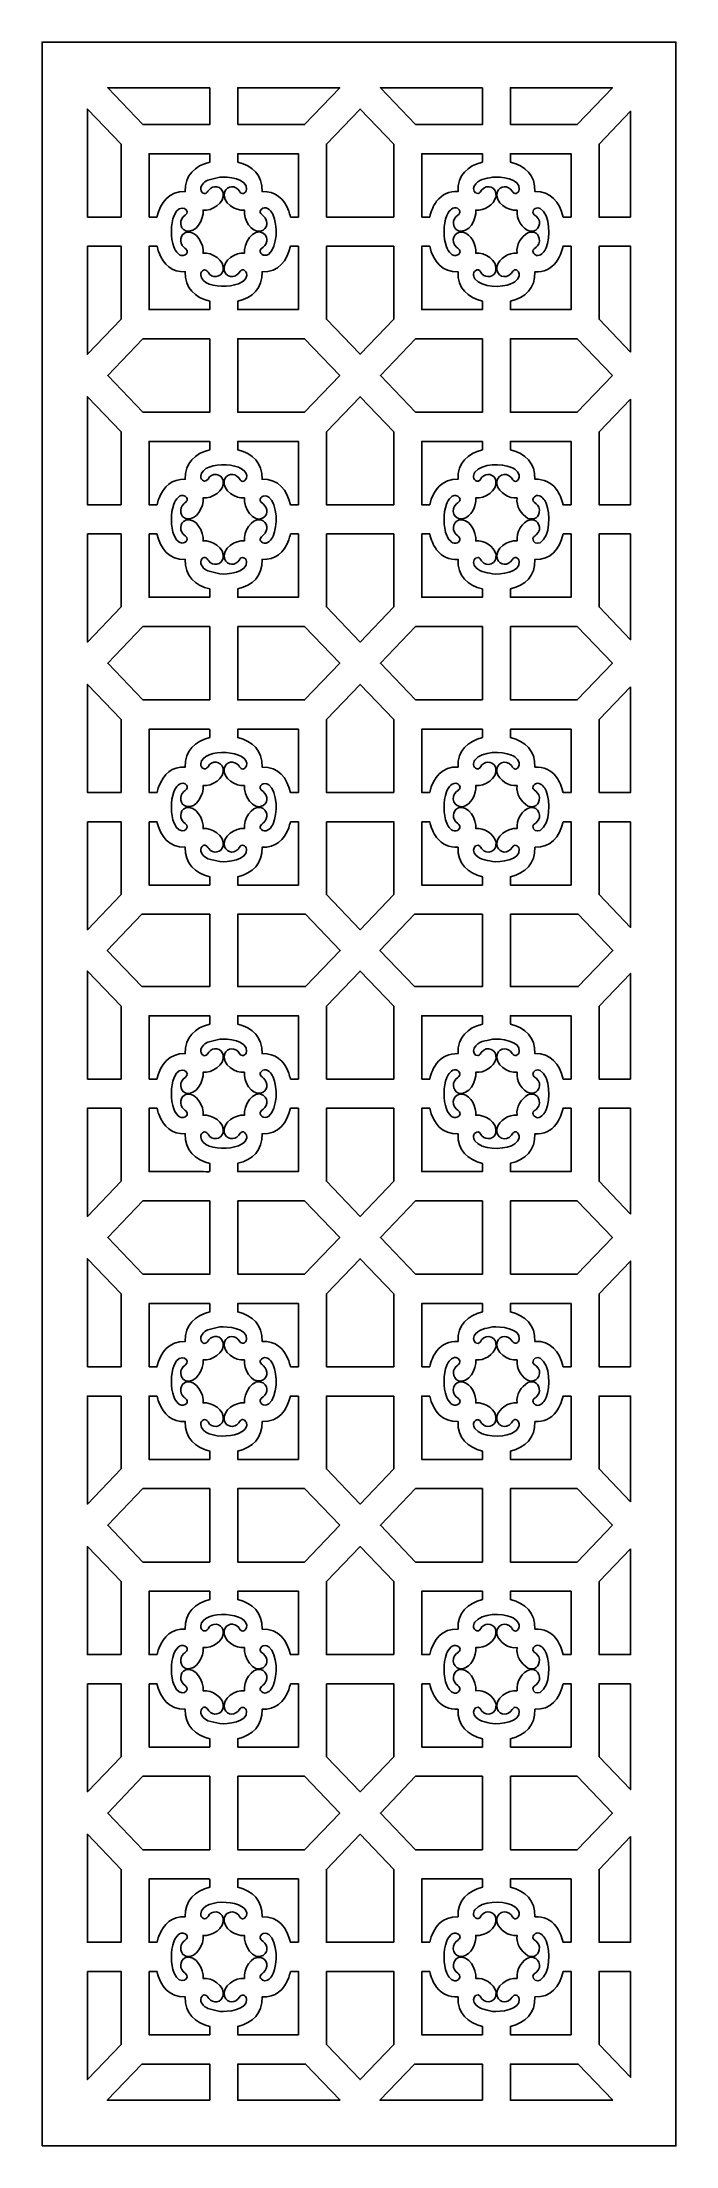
# Model space of a CAD drawing. Header units: centimetres. Extents: x -1.3 to 1.3, y -4.33 to 4.33.
import ezdxf

# ---------------------------------------------------------------- set-up
doc = ezdxf.new("R2010")
doc.units = ezdxf.units.CM
doc.header["$MEASUREMENT"] = 0
doc.layers.add('Layer 1', color=7, linetype='Continuous')

msp = doc.modelspace()

# ---------------------------------------------------------------- linework, layer by layer
at = {"layer": 'Layer 1', "color": 177}
for points, knots in [([(-1.30365, -4.33142), (-1.30365, -4.33142), (-1.30365, 4.33143), (-1.30365, 4.33143), (-1.30365, 4.33143), (-1.30365, 4.33143), (1.30365, 4.33143), (1.30365, 4.33143), (1.30365, 4.33143), (1.30365, 4.33143), (1.30365, -4.33142), (1.30365, -4.33142), (1.30365, -4.33142), (1.30365, -4.33142), (-1.30365, -4.33142), (-1.30365, -4.33142)], [0, 0, 0, 0, 0.2, 0.2, 0.2, 0.2, 0.4, 0.4, 0.4, 0.4, 0.6, 0.6, 0.6, 0.6, 1, 1, 1, 1]), ([(-0.61407, 4.14311), (-0.61407, 4.14311), (-0.61407, 3.99188), (-0.61407, 3.99188), (-0.61407, 3.99188), (-0.61407, 3.99188), (-0.88897, 3.99188), (-0.88897, 3.99188), (-0.88897, 3.99188), (-0.88897, 3.99188), (-1.03379, 4.14311), (-1.03379, 4.14311), (-1.03379, 4.14311), (-1.03379, 4.14311), (-0.61407, 4.14311), (-0.61407, 4.14311)], [0, 0, 0, 0, 0.2, 0.2, 0.2, 0.2, 0.4, 0.4, 0.4, 0.4, 0.6, 0.6, 0.6, 0.6, 1, 1, 1, 1]), ([(-0.49887, 3.99188), (-0.49887, 3.99188), (-0.49887, 4.14311), (-0.49887, 4.14311), (-0.49887, 4.14311), (-0.49887, 4.14311), (-0.07915, 4.14311), (-0.07915, 4.14311), (-0.07915, 4.14311), (-0.07915, 4.14311), (-0.22397, 3.99188), (-0.22397, 3.99188), (-0.22397, 3.99188), (-0.22397, 3.99188), (-0.49887, 3.99188), (-0.49887, 3.99188)], [0, 0, 0, 0, 0.2, 0.2, 0.2, 0.2, 0.4, 0.4, 0.4, 0.4, 0.6, 0.6, 0.6, 0.6, 1, 1, 1, 1]), ([(0.50781, 4.14311), (0.50781, 4.14311), (0.50781, 3.99188), (0.50781, 3.99188), (0.50781, 3.99188), (0.50781, 3.99188), (0.23291, 3.99188), (0.23291, 3.99188), (0.23291, 3.99188), (0.23291, 3.99188), (0.08809, 4.14311), (0.08809, 4.14311), (0.08809, 4.14311), (0.08809, 4.14311), (0.50781, 4.14311), (0.50781, 4.14311)], [0, 0, 0, 0, 0.2, 0.2, 0.2, 0.2, 0.4, 0.4, 0.4, 0.4, 0.6, 0.6, 0.6, 0.6, 1, 1, 1, 1]), ([(0.62301, 3.99188), (0.62301, 3.99188), (0.62301, 4.14311), (0.62301, 4.14311), (0.62301, 4.14311), (0.62301, 4.14311), (1.04273, 4.14311), (1.04273, 4.14311), (1.04273, 4.14311), (1.04273, 4.14311), (0.89791, 3.99188), (0.89791, 3.99188), (0.89791, 3.99188), (0.89791, 3.99188), (0.62301, 3.99188), (0.62301, 3.99188)], [0, 0, 0, 0, 0.2, 0.2, 0.2, 0.2, 0.4, 0.4, 0.4, 0.4, 0.6, 0.6, 0.6, 0.6, 1, 1, 1, 1]), ([(-1.11742, 3.61091), (-1.11742, 3.61091), (-0.97889, 3.61091), (-0.97889, 3.61091), (-0.97889, 3.61091), (-0.97889, 3.61091), (-0.97889, 3.91112), (-0.97889, 3.91112), (-0.97889, 3.91112), (-0.97889, 3.91112), (-1.11742, 4.05578), (-1.11742, 4.05578), (-1.11742, 4.05578), (-1.11742, 4.05578), (-1.11742, 3.61091), (-1.11742, 3.61091)], [0, 0, 0, 0, 0.2, 0.2, 0.2, 0.2, 0.4, 0.4, 0.4, 0.4, 0.6, 0.6, 0.6, 0.6, 1, 1, 1, 1]), ([(-0.13407, 3.61091), (-0.13407, 3.61091), (0.143, 3.61091), (0.143, 3.61091), (0.143, 3.61091), (0.143, 3.61091), (0.143, 3.91112), (0.143, 3.91112), (0.143, 3.91112), (0.143, 3.91112), (0.00448, 4.05578), (0.00448, 4.05578), (0.00448, 4.05578), (0.00448, 4.05578), (-0.13407, 3.91112), (-0.13407, 3.91112), (-0.13407, 3.91112), (-0.13407, 3.91112), (-0.13407, 3.61091), (-0.13407, 3.61091)], [0, 0, 0, 0, 0.1666667, 0.1666667, 0.1666667, 0.1666667, 0.3333333, 0.3333333, 0.3333333, 0.3333333, 0.5, 0.5, 0.5, 0.5, 0.6666667, 0.6666667, 0.6666667, 0.6666667, 1, 1, 1, 1]), ([(1.11742, 3.61091), (1.11742, 3.61091), (0.98783, 3.61091), (0.98783, 3.61091), (0.98783, 3.61091), (0.98783, 3.61091), (0.98783, 3.91112), (0.98783, 3.91112), (0.98783, 3.91112), (0.98783, 3.91112), (1.11742, 4.04645), (1.11742, 4.04645), (1.11742, 4.04645), (1.11742, 4.04645), (1.11742, 3.61091), (1.11742, 3.61091)], [0, 0, 0, 0, 0.2, 0.2, 0.2, 0.2, 0.4, 0.4, 0.4, 0.4, 0.6, 0.6, 0.6, 0.6, 1, 1, 1, 1]), ([(-0.86368, 3.61091), (-0.86368, 3.61091), (-0.83102, 3.61091), (-0.83102, 3.61091), (-0.83102, 3.61091), (-0.81766, 3.6701), (-0.78188, 3.71833), (-0.71455, 3.71582), (-0.71455, 3.71582), (-0.71686, 3.7837), (-0.67463, 3.82231), (-0.61407, 3.83732), (-0.61407, 3.83732), (-0.61407, 3.83732), (-0.61407, 3.87158), (-0.61407, 3.87158), (-0.61407, 3.87158), (-0.61407, 3.87158), (-0.86368, 3.87158), (-0.86368, 3.87158), (-0.86368, 3.87158), (-0.86368, 3.87158), (-0.86368, 3.61091), (-0.86368, 3.61091)], [0, 0, 0, 0, 0.1428571, 0.1428571, 0.1428571, 0.1428571, 0.2857143, 0.2857143, 0.2857143, 0.2857143, 0.4285714, 0.4285714, 0.4285714, 0.4285714, 0.5714286, 0.5714286, 0.5714286, 0.5714286, 0.7142857, 0.7142857, 0.7142857, 0.7142857, 1, 1, 1, 1]), ([(-0.28224, 3.61091), (-0.28224, 3.61091), (-0.24926, 3.61091), (-0.24926, 3.61091), (-0.24926, 3.61091), (-0.24926, 3.61091), (-0.24926, 3.87158), (-0.24926, 3.87158), (-0.24926, 3.87158), (-0.24926, 3.87158), (-0.49887, 3.87158), (-0.49887, 3.87158), (-0.49887, 3.87158), (-0.49887, 3.87158), (-0.49887, 3.83738), (-0.49887, 3.83738), (-0.49887, 3.83738), (-0.43838, 3.82196), (-0.3961, 3.78388), (-0.39844, 3.71582), (-0.39844, 3.71582), (-0.34367, 3.71785), (-0.30877, 3.6878), (-0.28905, 3.63562), (-0.28905, 3.63562), (-0.28641, 3.62783), (-0.28414, 3.61954), (-0.28224, 3.61091)], [0, 0, 0, 0, 0.125, 0.125, 0.125, 0.125, 0.25, 0.25, 0.25, 0.25, 0.375, 0.375, 0.375, 0.375, 0.5, 0.5, 0.5, 0.5, 0.625, 0.625, 0.625, 0.625, 0.75, 0.75, 0.75, 0.75, 1, 1, 1, 1]), ([(0.2582, 3.61091), (0.2582, 3.61091), (0.29093, 3.61091), (0.29093, 3.61091), (0.29093, 3.61091), (0.29656, 3.63505), (0.30488, 3.65602), (0.31916, 3.67587), (0.31916, 3.67587), (0.34278, 3.70526), (0.37098, 3.71717), (0.40734, 3.71582), (0.40734, 3.71582), (0.40502, 3.7837), (0.44725, 3.82231), (0.50781, 3.83732), (0.50781, 3.83732), (0.50781, 3.83732), (0.50781, 3.87158), (0.50781, 3.87158), (0.50781, 3.87158), (0.50781, 3.87158), (0.2582, 3.87158), (0.2582, 3.87158), (0.2582, 3.87158), (0.2582, 3.87158), (0.2582, 3.61091), (0.2582, 3.61091)], [0, 0, 0, 0, 0.125, 0.125, 0.125, 0.125, 0.25, 0.25, 0.25, 0.25, 0.375, 0.375, 0.375, 0.375, 0.5, 0.5, 0.5, 0.5, 0.625, 0.625, 0.625, 0.625, 0.75, 0.75, 0.75, 0.75, 1, 1, 1, 1]), ([(0.83979, 3.61091), (0.83979, 3.61091), (0.87262, 3.61091), (0.87262, 3.61091), (0.87262, 3.61091), (0.87262, 3.61091), (0.87262, 3.87158), (0.87262, 3.87158), (0.87262, 3.87158), (0.87262, 3.87158), (0.62301, 3.87158), (0.62301, 3.87158), (0.62301, 3.87158), (0.62301, 3.87158), (0.62301, 3.83738), (0.62301, 3.83738), (0.62301, 3.83738), (0.6835, 3.82196), (0.72578, 3.78388), (0.72344, 3.71582), (0.72344, 3.71582), (0.78843, 3.71823), (0.82542, 3.67414), (0.83979, 3.61091)], [0, 0, 0, 0, 0.1428571, 0.1428571, 0.1428571, 0.1428571, 0.2857143, 0.2857143, 0.2857143, 0.2857143, 0.4285714, 0.4285714, 0.4285714, 0.4285714, 0.5714286, 0.5714286, 0.5714286, 0.5714286, 0.7142857, 0.7142857, 0.7142857, 0.7142857, 1, 1, 1, 1]), ([(-0.76229, 3.48823), (-0.77501, 3.52444), (-0.77568, 3.58172), (-0.76072, 3.6173), (-0.76072, 3.6173), (-0.73599, 3.67607), (-0.68722, 3.63613), (-0.71565, 3.61806), (-0.71565, 3.61806), (-0.73999, 3.60258), (-0.74021, 3.56542), (-0.71266, 3.55365), (-0.71266, 3.55365), (-0.67066, 3.54119), (-0.63698, 3.60268), (-0.64141, 3.63944), (-0.64141, 3.63944), (-0.60674, 3.63486), (-0.5514, 3.66798), (-0.5583, 3.71029), (-0.5583, 3.71029), (-0.56615, 3.73914), (-0.59985, 3.74438), (-0.61801, 3.72187), (-0.61801, 3.72187), (-0.62676, 3.70842), (-0.63777, 3.69889), (-0.64876, 3.71851), (-0.64876, 3.71851), (-0.65747, 3.73825), (-0.63656, 3.75566), (-0.62203, 3.76314), (-0.62203, 3.76314), (-0.62203, 3.76314), (-0.57229, 3.77503), (-0.57229, 3.77503), (-0.57229, 3.77503), (-0.54307, 3.77821), (-0.45698, 3.76995), (-0.46233, 3.72429), (-0.46233, 3.72429), (-0.46612, 3.70721), (-0.48307, 3.70153), (-0.49205, 3.71696), (-0.49205, 3.71696), (-0.5069, 3.74249), (-0.54253, 3.74244), (-0.55372, 3.71385), (-0.55372, 3.71385), (-0.56566, 3.67006), (-0.50672, 3.63468), (-0.47157, 3.63944), (-0.47157, 3.63944), (-0.47598, 3.60241), (-0.44422, 3.54545), (-0.40372, 3.55263), (-0.40372, 3.55263), (-0.37611, 3.56084), (-0.37107, 3.59605), (-0.39264, 3.615), (-0.39264, 3.615), (-0.40552, 3.62415), (-0.41462, 3.63562), (-0.39585, 3.64711), (-0.39585, 3.64711), (-0.37714, 3.65611), (-0.35978, 3.63417), (-0.35312, 3.6192), (-0.35312, 3.6192), (-0.33523, 3.57908), (-0.33402, 3.48996), (-0.37077, 3.45858), (-0.37077, 3.45858), (-0.39151, 3.44383), (-0.41787, 3.46389), (-0.4018, 3.48029), (-0.4018, 3.48029), (-0.37937, 3.49625), (-0.36771, 3.52531), (-0.39405, 3.54474), (-0.39405, 3.54474), (-0.4368, 3.56924), (-0.47599, 3.49971), (-0.47157, 3.46208), (-0.47157, 3.46208), (-0.50705, 3.46662), (-0.56156, 3.43357), (-0.55469, 3.39122), (-0.55469, 3.39122), (-0.54684, 3.36237), (-0.5131, 3.35712), (-0.49498, 3.37965), (-0.49498, 3.37965), (-0.48666, 3.39244), (-0.47737, 3.40233), (-0.4652, 3.38475), (-0.4652, 3.38475), (-0.4652, 3.38475), (-0.4634, 3.38115), (-0.4634, 3.38115), (-0.4634, 3.38115), (-0.44213, 3.31651), (-0.64467, 3.30213), (-0.65093, 3.37296), (-0.65093, 3.37296), (-0.65065, 3.39285), (-0.63181, 3.40125), (-0.62093, 3.38456), (-0.62093, 3.38456), (-0.60646, 3.35636), (-0.56662, 3.36062), (-0.5583, 3.39122), (-0.5583, 3.39122), (-0.55138, 3.43366), (-0.60652, 3.46657), (-0.64141, 3.46208), (-0.64141, 3.46208), (-0.63691, 3.49907), (-0.66883, 3.55605), (-0.70926, 3.54888), (-0.70926, 3.54888), (-0.73688, 3.54067), (-0.74191, 3.50545), (-0.72036, 3.48651), (-0.72036, 3.48651), (-0.7081, 3.47782), (-0.69861, 3.46812), (-0.71545, 3.45542), (-0.71545, 3.45542), (-0.73721, 3.44357), (-0.75514, 3.46943), (-0.76229, 3.48823)], [0, 0, 0, 0, 0.0294118, 0.0294118, 0.0294118, 0.0294118, 0.0588235, 0.0588235, 0.0588235, 0.0588235, 0.0882353, 0.0882353, 0.0882353, 0.0882353, 0.1176471, 0.1176471, 0.1176471, 0.1176471, 0.1470588, 0.1470588, 0.1470588, 0.1470588, 0.1764706, 0.1764706, 0.1764706, 0.1764706, 0.2058824, 0.2058824, 0.2058824, 0.2058824, 0.2352941, 0.2352941, 0.2352941, 0.2352941, 0.2647059, 0.2647059, 0.2647059, 0.2647059, 0.2941176, 0.2941176, 0.2941176, 0.2941176, 0.3235294, 0.3235294, 0.3235294, 0.3235294, 0.3529412, 0.3529412, 0.3529412, 0.3529412, 0.3823529, 0.3823529, 0.3823529, 0.3823529, 0.4117647, 0.4117647, 0.4117647, 0.4117647, 0.4411765, 0.4411765, 0.4411765, 0.4411765, 0.4705882, 0.4705882, 0.4705882, 0.4705882, 0.5, 0.5, 0.5, 0.5, 0.5294118, 0.5294118, 0.5294118, 0.5294118, 0.5588235, 0.5588235, 0.5588235, 0.5588235, 0.5882353, 0.5882353, 0.5882353, 0.5882353, 0.6176471, 0.6176471, 0.6176471, 0.6176471, 0.6470588, 0.6470588, 0.6470588, 0.6470588, 0.6764706, 0.6764706, 0.6764706, 0.6764706, 0.7058824, 0.7058824, 0.7058824, 0.7058824, 0.7352941, 0.7352941, 0.7352941, 0.7352941, 0.7647059, 0.7647059, 0.7647059, 0.7647059, 0.7941176, 0.7941176, 0.7941176, 0.7941176, 0.8235294, 0.8235294, 0.8235294, 0.8235294, 0.8529412, 0.8529412, 0.8529412, 0.8529412, 0.8823529, 0.8823529, 0.8823529, 0.8823529, 0.9117647, 0.9117647, 0.9117647, 0.9117647, 0.9411765, 0.9411765, 0.9411765, 0.9411765, 1, 1, 1, 1]), ([(0.3596, 3.48823), (0.34658, 3.52529), (0.3463, 3.58093), (0.36118, 3.6173), (0.36118, 3.6173), (0.36781, 3.63237), (0.38142, 3.65138), (0.39922, 3.6491), (0.39922, 3.6491), (0.41559, 3.64512), (0.42122, 3.62762), (0.40625, 3.61806), (0.40625, 3.61806), (0.3817, 3.60238), (0.38166, 3.56542), (0.40922, 3.55365), (0.40922, 3.55365), (0.45122, 3.54119), (0.4849, 3.60266), (0.48047, 3.63944), (0.48047, 3.63944), (0.51349, 3.63507), (0.55519, 3.6607), (0.56385, 3.69524), (0.56385, 3.69524), (0.56838, 3.73313), (0.52688, 3.7504), (0.50387, 3.72187), (0.50387, 3.72187), (0.49992, 3.71579), (0.49777, 3.70904), (0.49007, 3.70763), (0.49007, 3.70763), (0.47367, 3.7067), (0.46802, 3.72527), (0.47355, 3.73867), (0.47355, 3.73867), (0.49076, 3.76774), (0.52021, 3.76801), (0.54959, 3.77503), (0.54959, 3.77503), (0.57977, 3.77833), (0.66482, 3.76919), (0.65956, 3.72429), (0.65956, 3.72429), (0.65576, 3.70719), (0.63899, 3.70131), (0.62983, 3.71696), (0.62983, 3.71696), (0.61477, 3.74269), (0.57935, 3.74242), (0.56816, 3.71385), (0.56816, 3.71385), (0.55624, 3.67006), (0.61516, 3.63468), (0.65031, 3.63944), (0.65031, 3.63944), (0.64615, 3.60448), (0.67058, 3.56142), (0.70374, 3.55237), (0.70374, 3.55237), (0.74002, 3.54764), (0.75658, 3.59098), (0.72925, 3.615), (0.72925, 3.615), (0.72343, 3.61913), (0.71696, 3.62137), (0.71561, 3.62941), (0.71561, 3.62941), (0.71473, 3.64655), (0.73249, 3.65244), (0.74533, 3.64668), (0.74533, 3.64668), (0.78829, 3.61892), (0.78737, 3.5277), (0.76961, 3.48422), (0.76961, 3.48422), (0.76337, 3.47003), (0.75181, 3.45369), (0.73565, 3.45212), (0.73565, 3.45212), (0.72182, 3.45236), (0.70825, 3.46822), (0.72008, 3.48029), (0.72008, 3.48029), (0.73207, 3.48882), (0.73996, 3.49451), (0.74244, 3.51122), (0.74244, 3.51122), (0.74345, 3.54337), (0.72107, 3.55478), (0.69457, 3.54664), (0.69457, 3.54664), (0.66732, 3.52651), (0.64586, 3.49993), (0.65031, 3.46208), (0.65031, 3.46208), (0.61684, 3.46636), (0.5756, 3.44096), (0.56694, 3.40627), (0.56694, 3.40627), (0.56241, 3.36837), (0.60393, 3.35109), (0.62692, 3.37965), (0.62692, 3.37965), (0.63522, 3.39242), (0.64451, 3.40235), (0.65668, 3.38475), (0.65668, 3.38475), (0.66769, 3.36266), (0.64406, 3.34416), (0.62722, 3.33666), (0.62722, 3.33666), (0.58606, 3.31965), (0.50665, 3.31905), (0.47714, 3.3568), (0.47714, 3.3568), (0.46867, 3.36977), (0.46775, 3.38629), (0.48418, 3.39313), (0.48418, 3.39313), (0.49699, 3.39693), (0.49972, 3.3848), (0.50601, 3.377), (0.50601, 3.377), (0.52512, 3.35759), (0.5561, 3.36368), (0.56358, 3.39122), (0.56358, 3.39122), (0.5705, 3.43366), (0.51535, 3.46657), (0.48047, 3.46208), (0.48047, 3.46208), (0.48473, 3.49697), (0.4601, 3.54012), (0.42703, 3.54914), (0.42703, 3.54914), (0.39075, 3.55386), (0.37421, 3.51051), (0.40154, 3.48651), (0.40154, 3.48651), (0.41378, 3.47782), (0.42328, 3.46812), (0.40643, 3.45542), (0.40643, 3.45542), (0.3847, 3.44358), (0.3667, 3.46955), (0.3596, 3.48823)], [0, 0, 0, 0, 0.0263158, 0.0263158, 0.0263158, 0.0263158, 0.0526316, 0.0526316, 0.0526316, 0.0526316, 0.0789474, 0.0789474, 0.0789474, 0.0789474, 0.1052632, 0.1052632, 0.1052632, 0.1052632, 0.1315789, 0.1315789, 0.1315789, 0.1315789, 0.1578947, 0.1578947, 0.1578947, 0.1578947, 0.1842105, 0.1842105, 0.1842105, 0.1842105, 0.2105263, 0.2105263, 0.2105263, 0.2105263, 0.2368421, 0.2368421, 0.2368421, 0.2368421, 0.2631579, 0.2631579, 0.2631579, 0.2631579, 0.2894737, 0.2894737, 0.2894737, 0.2894737, 0.3157895, 0.3157895, 0.3157895, 0.3157895, 0.3421053, 0.3421053, 0.3421053, 0.3421053, 0.3684211, 0.3684211, 0.3684211, 0.3684211, 0.3947368, 0.3947368, 0.3947368, 0.3947368, 0.4210526, 0.4210526, 0.4210526, 0.4210526, 0.4473684, 0.4473684, 0.4473684, 0.4473684, 0.4736842, 0.4736842, 0.4736842, 0.4736842, 0.5, 0.5, 0.5, 0.5, 0.5263158, 0.5263158, 0.5263158, 0.5263158, 0.5526316, 0.5526316, 0.5526316, 0.5526316, 0.5789474, 0.5789474, 0.5789474, 0.5789474, 0.6052632, 0.6052632, 0.6052632, 0.6052632, 0.6315789, 0.6315789, 0.6315789, 0.6315789, 0.6578947, 0.6578947, 0.6578947, 0.6578947, 0.6842105, 0.6842105, 0.6842105, 0.6842105, 0.7105263, 0.7105263, 0.7105263, 0.7105263, 0.7368421, 0.7368421, 0.7368421, 0.7368421, 0.7631579, 0.7631579, 0.7631579, 0.7631579, 0.7894737, 0.7894737, 0.7894737, 0.7894737, 0.8157895, 0.8157895, 0.8157895, 0.8157895, 0.8421053, 0.8421053, 0.8421053, 0.8421053, 0.8684211, 0.8684211, 0.8684211, 0.8684211, 0.8947368, 0.8947368, 0.8947368, 0.8947368, 0.9210526, 0.9210526, 0.9210526, 0.9210526, 0.9473684, 0.9473684, 0.9473684, 0.9473684, 1, 1, 1, 1]), ([(-0.97889, 3.49061), (-0.97889, 3.49061), (-1.11742, 3.49061), (-1.11742, 3.49061), (-1.11742, 3.49061), (-1.11742, 3.49061), (-1.11742, 3.04574), (-1.11742, 3.04574), (-1.11742, 3.04574), (-1.11742, 3.04574), (-0.97889, 3.1904), (-0.97889, 3.1904), (-0.97889, 3.1904), (-0.97889, 3.1904), (-0.97889, 3.49061), (-0.97889, 3.49061)], [0, 0, 0, 0, 0.2, 0.2, 0.2, 0.2, 0.4, 0.4, 0.4, 0.4, 0.6, 0.6, 0.6, 0.6, 1, 1, 1, 1]), ([(-0.83073, 3.49061), (-0.83073, 3.49061), (-0.86368, 3.49061), (-0.86368, 3.49061), (-0.86368, 3.49061), (-0.86368, 3.49061), (-0.86368, 3.22994), (-0.86368, 3.22994), (-0.86368, 3.22994), (-0.86368, 3.22994), (-0.61407, 3.22994), (-0.61407, 3.22994), (-0.61407, 3.22994), (-0.61407, 3.22994), (-0.61407, 3.26413), (-0.61407, 3.26413), (-0.61407, 3.26413), (-0.67452, 3.27953), (-0.71687, 3.31768), (-0.71455, 3.3857), (-0.71455, 3.3857), (-0.7694, 3.38364), (-0.80431, 3.41382), (-0.82401, 3.46609), (-0.82401, 3.46609), (-0.82661, 3.47382), (-0.82886, 3.48204), (-0.83073, 3.49061)], [0, 0, 0, 0, 0.125, 0.125, 0.125, 0.125, 0.25, 0.25, 0.25, 0.25, 0.375, 0.375, 0.375, 0.375, 0.5, 0.5, 0.5, 0.5, 0.625, 0.625, 0.625, 0.625, 0.75, 0.75, 0.75, 0.75, 1, 1, 1, 1]), ([(-0.24926, 3.49061), (-0.24926, 3.49061), (-0.28191, 3.49061), (-0.28191, 3.49061), (-0.28191, 3.49061), (-0.29528, 3.43137), (-0.33115, 3.38318), (-0.39844, 3.3857), (-0.39844, 3.3857), (-0.3961, 3.31785), (-0.43835, 3.27921), (-0.49887, 3.2642), (-0.49887, 3.2642), (-0.49887, 3.2642), (-0.49887, 3.22994), (-0.49887, 3.22994), (-0.49887, 3.22994), (-0.49887, 3.22994), (-0.24926, 3.22994), (-0.24926, 3.22994), (-0.24926, 3.22994), (-0.24926, 3.22994), (-0.24926, 3.49061), (-0.24926, 3.49061)], [0, 0, 0, 0, 0.1428571, 0.1428571, 0.1428571, 0.1428571, 0.2857143, 0.2857143, 0.2857143, 0.2857143, 0.4285714, 0.4285714, 0.4285714, 0.4285714, 0.5714286, 0.5714286, 0.5714286, 0.5714286, 0.7142857, 0.7142857, 0.7142857, 0.7142857, 1, 1, 1, 1]), ([(0.143, 3.49061), (0.143, 3.49061), (-0.13407, 3.49061), (-0.13407, 3.49061), (-0.13407, 3.49061), (-0.13407, 3.49061), (-0.13407, 3.1904), (-0.13407, 3.1904), (-0.13407, 3.1904), (-0.13407, 3.1904), (0.00448, 3.04574), (0.00448, 3.04574), (0.00448, 3.04574), (0.00448, 3.04574), (0.143, 3.1904), (0.143, 3.1904), (0.143, 3.1904), (0.143, 3.1904), (0.143, 3.49061), (0.143, 3.49061)], [0, 0, 0, 0, 0.1666667, 0.1666667, 0.1666667, 0.1666667, 0.3333333, 0.3333333, 0.3333333, 0.3333333, 0.5, 0.5, 0.5, 0.5, 0.6666667, 0.6666667, 0.6666667, 0.6666667, 1, 1, 1, 1]), ([(0.29092, 3.49061), (0.29092, 3.49061), (0.2582, 3.49061), (0.2582, 3.49061), (0.2582, 3.49061), (0.2582, 3.49061), (0.2582, 3.22994), (0.2582, 3.22994), (0.2582, 3.22994), (0.2582, 3.22994), (0.50781, 3.22994), (0.50781, 3.22994), (0.50781, 3.22994), (0.50781, 3.22994), (0.50781, 3.26413), (0.50781, 3.26413), (0.50781, 3.26413), (0.44736, 3.27953), (0.40501, 3.3177), (0.40734, 3.3857), (0.40734, 3.3857), (0.34222, 3.38326), (0.30551, 3.42741), (0.29092, 3.49061)], [0, 0, 0, 0, 0.1428571, 0.1428571, 0.1428571, 0.1428571, 0.2857143, 0.2857143, 0.2857143, 0.2857143, 0.4285714, 0.4285714, 0.4285714, 0.4285714, 0.5714286, 0.5714286, 0.5714286, 0.5714286, 0.7142857, 0.7142857, 0.7142857, 0.7142857, 1, 1, 1, 1]), ([(0.87262, 3.49061), (0.87262, 3.49061), (0.83986, 3.49061), (0.83986, 3.49061), (0.83986, 3.49061), (0.83423, 3.4665), (0.82593, 3.4456), (0.81171, 3.42576), (0.81171, 3.42576), (0.78808, 3.39629), (0.75985, 3.38433), (0.72344, 3.3857), (0.72344, 3.3857), (0.72578, 3.31785), (0.68353, 3.27921), (0.62301, 3.2642), (0.62301, 3.2642), (0.62301, 3.2642), (0.62301, 3.22994), (0.62301, 3.22994), (0.62301, 3.22994), (0.62301, 3.22994), (0.87262, 3.22994), (0.87262, 3.22994), (0.87262, 3.22994), (0.87262, 3.22994), (0.87262, 3.49061), (0.87262, 3.49061)], [0, 0, 0, 0, 0.125, 0.125, 0.125, 0.125, 0.25, 0.25, 0.25, 0.25, 0.375, 0.375, 0.375, 0.375, 0.5, 0.5, 0.5, 0.5, 0.625, 0.625, 0.625, 0.625, 0.75, 0.75, 0.75, 0.75, 1, 1, 1, 1]), ([(1.11742, 3.05506), (1.11742, 3.05506), (0.98783, 3.1904), (0.98783, 3.1904), (0.98783, 3.1904), (0.98783, 3.1904), (0.98783, 3.49061), (0.98783, 3.49061), (0.98783, 3.49061), (0.98783, 3.49061), (1.11742, 3.49061), (1.11742, 3.49061), (1.11742, 3.49061), (1.11742, 3.49061), (1.11742, 3.05506), (1.11742, 3.05506)], [0, 0, 0, 0, 0.2, 0.2, 0.2, 0.2, 0.4, 0.4, 0.4, 0.4, 0.6, 0.6, 0.6, 0.6, 1, 1, 1, 1]), ([(-0.61407, 3.10964), (-0.61407, 3.10964), (-0.88897, 3.10964), (-0.88897, 3.10964), (-0.88897, 3.10964), (-0.88897, 3.10964), (-1.03379, 2.95841), (-1.03379, 2.95841), (-1.03379, 2.95841), (-1.03379, 2.95841), (-0.88897, 2.80718), (-0.88897, 2.80718), (-0.88897, 2.80718), (-0.88897, 2.80718), (-0.61407, 2.80718), (-0.61407, 2.80718), (-0.61407, 2.80718), (-0.61407, 2.80718), (-0.61407, 3.10964), (-0.61407, 3.10964)], [0, 0, 0, 0, 0.1666667, 0.1666667, 0.1666667, 0.1666667, 0.3333333, 0.3333333, 0.3333333, 0.3333333, 0.5, 0.5, 0.5, 0.5, 0.6666667, 0.6666667, 0.6666667, 0.6666667, 1, 1, 1, 1]), ([(-0.07915, 2.95841), (-0.07915, 2.95841), (-0.22397, 3.10964), (-0.22397, 3.10964), (-0.22397, 3.10964), (-0.22397, 3.10964), (-0.49887, 3.10964), (-0.49887, 3.10964), (-0.49887, 3.10964), (-0.49887, 3.10964), (-0.49887, 2.80718), (-0.49887, 2.80718), (-0.49887, 2.80718), (-0.49887, 2.80718), (-0.22397, 2.80718), (-0.22397, 2.80718), (-0.22397, 2.80718), (-0.22397, 2.80718), (-0.07915, 2.95841), (-0.07915, 2.95841)], [0, 0, 0, 0, 0.1666667, 0.1666667, 0.1666667, 0.1666667, 0.3333333, 0.3333333, 0.3333333, 0.3333333, 0.5, 0.5, 0.5, 0.5, 0.6666667, 0.6666667, 0.6666667, 0.6666667, 1, 1, 1, 1]), ([(0.50781, 3.10964), (0.50781, 3.10964), (0.23291, 3.10964), (0.23291, 3.10964), (0.23291, 3.10964), (0.23291, 3.10964), (0.08809, 2.95841), (0.08809, 2.95841), (0.08809, 2.95841), (0.08809, 2.95841), (0.23291, 2.80718), (0.23291, 2.80718), (0.23291, 2.80718), (0.23291, 2.80718), (0.50781, 2.80718), (0.50781, 2.80718), (0.50781, 2.80718), (0.50781, 2.80718), (0.50781, 3.10964), (0.50781, 3.10964)], [0, 0, 0, 0, 0.1666667, 0.1666667, 0.1666667, 0.1666667, 0.3333333, 0.3333333, 0.3333333, 0.3333333, 0.5, 0.5, 0.5, 0.5, 0.6666667, 0.6666667, 0.6666667, 0.6666667, 1, 1, 1, 1]), ([(1.04273, 2.95841), (1.04273, 2.95841), (0.89791, 3.10964), (0.89791, 3.10964), (0.89791, 3.10964), (0.89791, 3.10964), (0.62301, 3.10964), (0.62301, 3.10964), (0.62301, 3.10964), (0.62301, 3.10964), (0.62301, 2.80718), (0.62301, 2.80718), (0.62301, 2.80718), (0.62301, 2.80718), (0.89791, 2.80718), (0.89791, 2.80718), (0.89791, 2.80718), (0.89791, 2.80718), (1.04273, 2.95841), (1.04273, 2.95841)], [0, 0, 0, 0, 0.1666667, 0.1666667, 0.1666667, 0.1666667, 0.3333333, 0.3333333, 0.3333333, 0.3333333, 0.5, 0.5, 0.5, 0.5, 0.6666667, 0.6666667, 0.6666667, 0.6666667, 1, 1, 1, 1]), ([(-0.97889, 2.42621), (-0.97889, 2.42621), (-1.11742, 2.42621), (-1.11742, 2.42621), (-1.11742, 2.42621), (-1.11742, 2.42621), (-1.11742, 2.87106), (-1.11742, 2.87106), (-1.11742, 2.87106), (-1.11742, 2.87106), (-0.97889, 2.7264), (-0.97889, 2.7264), (-0.97889, 2.7264), (-0.97889, 2.7264), (-0.97889, 2.42621), (-0.97889, 2.42621)], [0, 0, 0, 0, 0.2, 0.2, 0.2, 0.2, 0.4, 0.4, 0.4, 0.4, 0.6, 0.6, 0.6, 0.6, 1, 1, 1, 1]), ([(0.143, 2.42621), (0.143, 2.42621), (-0.13407, 2.42621), (-0.13407, 2.42621), (-0.13407, 2.42621), (-0.13407, 2.42621), (-0.13407, 2.7264), (-0.13407, 2.7264), (-0.13407, 2.7264), (-0.13407, 2.7264), (0.00448, 2.87106), (0.00448, 2.87106), (0.00448, 2.87106), (0.00448, 2.87106), (0.143, 2.7264), (0.143, 2.7264), (0.143, 2.7264), (0.143, 2.7264), (0.143, 2.42621), (0.143, 2.42621)], [0, 0, 0, 0, 0.1666667, 0.1666667, 0.1666667, 0.1666667, 0.3333333, 0.3333333, 0.3333333, 0.3333333, 0.5, 0.5, 0.5, 0.5, 0.6666667, 0.6666667, 0.6666667, 0.6666667, 1, 1, 1, 1]), ([(1.11742, 2.86174), (1.11742, 2.86174), (0.98783, 2.7264), (0.98783, 2.7264), (0.98783, 2.7264), (0.98783, 2.7264), (0.98783, 2.42621), (0.98783, 2.42621), (0.98783, 2.42621), (0.98783, 2.42621), (1.11742, 2.42621), (1.11742, 2.42621), (1.11742, 2.42621), (1.11742, 2.42621), (1.11742, 2.86174), (1.11742, 2.86174)], [0, 0, 0, 0, 0.2, 0.2, 0.2, 0.2, 0.4, 0.4, 0.4, 0.4, 0.6, 0.6, 0.6, 0.6, 1, 1, 1, 1]), ([(-0.83073, 2.42621), (-0.83073, 2.42621), (-0.86368, 2.42621), (-0.86368, 2.42621), (-0.86368, 2.42621), (-0.86368, 2.42621), (-0.86368, 2.68686), (-0.86368, 2.68686), (-0.86368, 2.68686), (-0.86368, 2.68686), (-0.61407, 2.68686), (-0.61407, 2.68686), (-0.61407, 2.68686), (-0.61407, 2.68686), (-0.61407, 2.65267), (-0.61407, 2.65267), (-0.61407, 2.65267), (-0.67452, 2.63727), (-0.71687, 2.59912), (-0.71455, 2.5311), (-0.71455, 2.5311), (-0.7694, 2.53316), (-0.80431, 2.50298), (-0.82401, 2.45071), (-0.82401, 2.45071), (-0.82661, 2.44298), (-0.82886, 2.43476), (-0.83073, 2.42621)], [0, 0, 0, 0, 0.125, 0.125, 0.125, 0.125, 0.25, 0.25, 0.25, 0.25, 0.375, 0.375, 0.375, 0.375, 0.5, 0.5, 0.5, 0.5, 0.625, 0.625, 0.625, 0.625, 0.75, 0.75, 0.75, 0.75, 1, 1, 1, 1]), ([(-0.24926, 2.42621), (-0.24926, 2.42621), (-0.28191, 2.42621), (-0.28191, 2.42621), (-0.28191, 2.42621), (-0.29528, 2.48544), (-0.33115, 2.53362), (-0.39844, 2.5311), (-0.39844, 2.5311), (-0.3961, 2.59895), (-0.43835, 2.63759), (-0.49887, 2.6526), (-0.49887, 2.6526), (-0.49887, 2.6526), (-0.49887, 2.68686), (-0.49887, 2.68686), (-0.49887, 2.68686), (-0.49887, 2.68686), (-0.24926, 2.68686), (-0.24926, 2.68686), (-0.24926, 2.68686), (-0.24926, 2.68686), (-0.24926, 2.42621), (-0.24926, 2.42621)], [0, 0, 0, 0, 0.1428571, 0.1428571, 0.1428571, 0.1428571, 0.2857143, 0.2857143, 0.2857143, 0.2857143, 0.4285714, 0.4285714, 0.4285714, 0.4285714, 0.5714286, 0.5714286, 0.5714286, 0.5714286, 0.7142857, 0.7142857, 0.7142857, 0.7142857, 1, 1, 1, 1]), ([(0.29092, 2.42621), (0.29092, 2.42621), (0.2582, 2.42621), (0.2582, 2.42621), (0.2582, 2.42621), (0.2582, 2.42621), (0.2582, 2.68686), (0.2582, 2.68686), (0.2582, 2.68686), (0.2582, 2.68686), (0.50781, 2.68686), (0.50781, 2.68686), (0.50781, 2.68686), (0.50781, 2.68686), (0.50781, 2.65267), (0.50781, 2.65267), (0.50781, 2.65267), (0.44736, 2.63727), (0.40501, 2.5991), (0.40734, 2.5311), (0.40734, 2.5311), (0.34222, 2.53354), (0.30551, 2.48939), (0.29092, 2.42621)], [0, 0, 0, 0, 0.1428571, 0.1428571, 0.1428571, 0.1428571, 0.2857143, 0.2857143, 0.2857143, 0.2857143, 0.4285714, 0.4285714, 0.4285714, 0.4285714, 0.5714286, 0.5714286, 0.5714286, 0.5714286, 0.7142857, 0.7142857, 0.7142857, 0.7142857, 1, 1, 1, 1]), ([(0.87262, 2.42621), (0.87262, 2.42621), (0.83986, 2.42621), (0.83986, 2.42621), (0.83986, 2.42621), (0.83423, 2.4503), (0.82593, 2.4712), (0.81171, 2.49104), (0.81171, 2.49104), (0.78808, 2.52051), (0.75985, 2.53247), (0.72344, 2.5311), (0.72344, 2.5311), (0.72578, 2.59895), (0.68353, 2.63759), (0.62301, 2.6526), (0.62301, 2.6526), (0.62301, 2.6526), (0.62301, 2.68686), (0.62301, 2.68686), (0.62301, 2.68686), (0.62301, 2.68686), (0.87262, 2.68686), (0.87262, 2.68686), (0.87262, 2.68686), (0.87262, 2.68686), (0.87262, 2.42621), (0.87262, 2.42621)], [0, 0, 0, 0, 0.125, 0.125, 0.125, 0.125, 0.25, 0.25, 0.25, 0.25, 0.375, 0.375, 0.375, 0.375, 0.5, 0.5, 0.5, 0.5, 0.625, 0.625, 0.625, 0.625, 0.75, 0.75, 0.75, 0.75, 1, 1, 1, 1]), ([(-0.76229, 2.42857), (-0.77501, 2.39236), (-0.77568, 2.33508), (-0.76072, 2.29952), (-0.76072, 2.29952), (-0.73599, 2.24073), (-0.68722, 2.28067), (-0.71565, 2.29874), (-0.71565, 2.29874), (-0.73999, 2.31423), (-0.74021, 2.35138), (-0.71266, 2.36315), (-0.71266, 2.36315), (-0.67066, 2.37561), (-0.63698, 2.31412), (-0.64141, 2.27736), (-0.64141, 2.27736), (-0.60674, 2.28194), (-0.5514, 2.24882), (-0.5583, 2.20651), (-0.5583, 2.20651), (-0.56615, 2.17766), (-0.59985, 2.17242), (-0.61801, 2.19493), (-0.61801, 2.19493), (-0.62676, 2.20838), (-0.63777, 2.21791), (-0.64876, 2.19829), (-0.64876, 2.19829), (-0.65747, 2.17855), (-0.63656, 2.16114), (-0.62203, 2.15366), (-0.62203, 2.15366), (-0.62203, 2.15366), (-0.57229, 2.14177), (-0.57229, 2.14177), (-0.57229, 2.14177), (-0.54307, 2.13859), (-0.45698, 2.14685), (-0.46233, 2.19251), (-0.46233, 2.19251), (-0.46612, 2.20959), (-0.48307, 2.21527), (-0.49205, 2.19984), (-0.49205, 2.19984), (-0.5069, 2.17431), (-0.54253, 2.17436), (-0.55372, 2.20295), (-0.55372, 2.20295), (-0.56566, 2.24674), (-0.50672, 2.28212), (-0.47157, 2.27736), (-0.47157, 2.27736), (-0.47598, 2.31439), (-0.44422, 2.37135), (-0.40372, 2.36417), (-0.40372, 2.36417), (-0.37611, 2.35598), (-0.37107, 2.32075), (-0.39264, 2.3018), (-0.39264, 2.3018), (-0.40552, 2.29267), (-0.41462, 2.28118), (-0.39585, 2.26969), (-0.39585, 2.26969), (-0.37714, 2.26069), (-0.35978, 2.28263), (-0.35312, 2.2976), (-0.35312, 2.2976), (-0.33523, 2.33772), (-0.33402, 2.42684), (-0.37077, 2.45822), (-0.37077, 2.45822), (-0.39151, 2.47297), (-0.41787, 2.45291), (-0.4018, 2.43651), (-0.4018, 2.43651), (-0.37937, 2.42055), (-0.36771, 2.39149), (-0.39405, 2.37206), (-0.39405, 2.37206), (-0.4368, 2.34756), (-0.47599, 2.41709), (-0.47157, 2.45472), (-0.47157, 2.45472), (-0.50705, 2.45018), (-0.56156, 2.48324), (-0.55469, 2.52558), (-0.55469, 2.52558), (-0.54684, 2.55443), (-0.5131, 2.55968), (-0.49498, 2.53716), (-0.49498, 2.53716), (-0.48666, 2.52438), (-0.47737, 2.51447), (-0.4652, 2.53205), (-0.4652, 2.53205), (-0.4652, 2.53205), (-0.4634, 2.53565), (-0.4634, 2.53565), (-0.4634, 2.53565), (-0.44213, 2.60029), (-0.64467, 2.61467), (-0.65093, 2.54384), (-0.65093, 2.54384), (-0.65065, 2.52395), (-0.63181, 2.51555), (-0.62093, 2.53224), (-0.62093, 2.53224), (-0.60646, 2.56044), (-0.56662, 2.55618), (-0.5583, 2.52559), (-0.5583, 2.52559), (-0.55138, 2.48314), (-0.60652, 2.45023), (-0.64141, 2.45472), (-0.64141, 2.45472), (-0.63691, 2.41773), (-0.66883, 2.36075), (-0.70926, 2.36793), (-0.70926, 2.36793), (-0.73688, 2.37613), (-0.74191, 2.41135), (-0.72036, 2.43029), (-0.72036, 2.43029), (-0.7081, 2.43898), (-0.69861, 2.44868), (-0.71545, 2.46138), (-0.71545, 2.46138), (-0.73721, 2.47323), (-0.75514, 2.44737), (-0.76229, 2.42857)], [0, 0, 0, 0, 0.0294118, 0.0294118, 0.0294118, 0.0294118, 0.0588235, 0.0588235, 0.0588235, 0.0588235, 0.0882353, 0.0882353, 0.0882353, 0.0882353, 0.1176471, 0.1176471, 0.1176471, 0.1176471, 0.1470588, 0.1470588, 0.1470588, 0.1470588, 0.1764706, 0.1764706, 0.1764706, 0.1764706, 0.2058824, 0.2058824, 0.2058824, 0.2058824, 0.2352941, 0.2352941, 0.2352941, 0.2352941, 0.2647059, 0.2647059, 0.2647059, 0.2647059, 0.2941176, 0.2941176, 0.2941176, 0.2941176, 0.3235294, 0.3235294, 0.3235294, 0.3235294, 0.3529412, 0.3529412, 0.3529412, 0.3529412, 0.3823529, 0.3823529, 0.3823529, 0.3823529, 0.4117647, 0.4117647, 0.4117647, 0.4117647, 0.4411765, 0.4411765, 0.4411765, 0.4411765, 0.4705882, 0.4705882, 0.4705882, 0.4705882, 0.5, 0.5, 0.5, 0.5, 0.5294118, 0.5294118, 0.5294118, 0.5294118, 0.5588235, 0.5588235, 0.5588235, 0.5588235, 0.5882353, 0.5882353, 0.5882353, 0.5882353, 0.6176471, 0.6176471, 0.6176471, 0.6176471, 0.6470588, 0.6470588, 0.6470588, 0.6470588, 0.6764706, 0.6764706, 0.6764706, 0.6764706, 0.7058824, 0.7058824, 0.7058824, 0.7058824, 0.7352941, 0.7352941, 0.7352941, 0.7352941, 0.7647059, 0.7647059, 0.7647059, 0.7647059, 0.7941176, 0.7941176, 0.7941176, 0.7941176, 0.8235294, 0.8235294, 0.8235294, 0.8235294, 0.8529412, 0.8529412, 0.8529412, 0.8529412, 0.8823529, 0.8823529, 0.8823529, 0.8823529, 0.9117647, 0.9117647, 0.9117647, 0.9117647, 0.9411765, 0.9411765, 0.9411765, 0.9411765, 1, 1, 1, 1]), ([(0.3596, 2.42857), (0.34658, 2.39151), (0.3463, 2.33587), (0.36118, 2.29952), (0.36118, 2.29952), (0.36781, 2.28443), (0.38142, 2.26542), (0.39922, 2.26771), (0.39922, 2.26771), (0.41559, 2.27168), (0.42122, 2.28918), (0.40625, 2.29874), (0.40625, 2.29874), (0.3817, 2.31442), (0.38166, 2.35138), (0.40922, 2.36315), (0.40922, 2.36315), (0.45122, 2.37561), (0.4849, 2.31414), (0.48047, 2.27736), (0.48047, 2.27736), (0.51349, 2.28173), (0.55519, 2.2561), (0.56385, 2.22156), (0.56385, 2.22156), (0.56838, 2.18367), (0.52688, 2.1664), (0.50387, 2.19493), (0.50387, 2.19493), (0.49992, 2.20101), (0.49777, 2.20777), (0.49007, 2.20917), (0.49007, 2.20917), (0.47367, 2.2101), (0.46802, 2.19153), (0.47355, 2.17814), (0.47355, 2.17814), (0.49076, 2.14906), (0.52021, 2.14879), (0.54959, 2.14177), (0.54959, 2.14177), (0.57977, 2.13847), (0.66482, 2.14761), (0.65956, 2.19251), (0.65956, 2.19251), (0.65576, 2.20961), (0.63899, 2.21549), (0.62983, 2.19984), (0.62983, 2.19984), (0.61477, 2.17411), (0.57935, 2.17438), (0.56816, 2.20295), (0.56816, 2.20295), (0.55624, 2.24674), (0.61516, 2.28212), (0.65031, 2.27736), (0.65031, 2.27736), (0.64615, 2.31232), (0.67058, 2.35538), (0.70374, 2.36443), (0.70374, 2.36443), (0.74002, 2.36917), (0.75658, 2.32582), (0.72925, 2.3018), (0.72925, 2.3018), (0.72343, 2.29767), (0.71696, 2.29543), (0.71561, 2.28739), (0.71561, 2.28739), (0.71473, 2.27025), (0.73249, 2.26436), (0.74533, 2.27014), (0.74533, 2.27014), (0.78829, 2.29788), (0.78737, 2.38912), (0.76961, 2.43258), (0.76961, 2.43258), (0.76337, 2.44677), (0.75181, 2.46311), (0.73565, 2.46468), (0.73565, 2.46468), (0.72182, 2.46444), (0.70825, 2.44858), (0.72008, 2.43651), (0.72008, 2.43651), (0.73207, 2.42798), (0.73996, 2.42229), (0.74244, 2.40558), (0.74244, 2.40558), (0.74345, 2.37344), (0.72107, 2.36202), (0.69457, 2.37016), (0.69457, 2.37016), (0.66732, 2.39029), (0.64586, 2.41687), (0.65031, 2.45472), (0.65031, 2.45472), (0.61684, 2.45044), (0.5756, 2.47586), (0.56694, 2.51053), (0.56694, 2.51053), (0.56241, 2.54843), (0.60393, 2.56571), (0.62692, 2.53716), (0.62692, 2.53716), (0.63522, 2.52438), (0.64451, 2.51445), (0.65668, 2.53205), (0.65668, 2.53205), (0.66769, 2.55414), (0.64406, 2.57264), (0.62722, 2.58014), (0.62722, 2.58014), (0.58606, 2.59716), (0.50665, 2.59775), (0.47714, 2.56), (0.47714, 2.56), (0.46867, 2.54703), (0.46775, 2.53051), (0.48418, 2.52367), (0.48418, 2.52367), (0.49699, 2.51987), (0.49972, 2.532), (0.50601, 2.5398), (0.50601, 2.5398), (0.52512, 2.55921), (0.5561, 2.55312), (0.56358, 2.52559), (0.56358, 2.52559), (0.5705, 2.48314), (0.51535, 2.45023), (0.48047, 2.45472), (0.48047, 2.45472), (0.48473, 2.41983), (0.4601, 2.37668), (0.42703, 2.36766), (0.42703, 2.36766), (0.39075, 2.36294), (0.37421, 2.40629), (0.40154, 2.43029), (0.40154, 2.43029), (0.41378, 2.43898), (0.42328, 2.44868), (0.40643, 2.46138), (0.40643, 2.46138), (0.3847, 2.47322), (0.3667, 2.44725), (0.3596, 2.42857)], [0, 0, 0, 0, 0.0263158, 0.0263158, 0.0263158, 0.0263158, 0.0526316, 0.0526316, 0.0526316, 0.0526316, 0.0789474, 0.0789474, 0.0789474, 0.0789474, 0.1052632, 0.1052632, 0.1052632, 0.1052632, 0.1315789, 0.1315789, 0.1315789, 0.1315789, 0.1578947, 0.1578947, 0.1578947, 0.1578947, 0.1842105, 0.1842105, 0.1842105, 0.1842105, 0.2105263, 0.2105263, 0.2105263, 0.2105263, 0.2368421, 0.2368421, 0.2368421, 0.2368421, 0.2631579, 0.2631579, 0.2631579, 0.2631579, 0.2894737, 0.2894737, 0.2894737, 0.2894737, 0.3157895, 0.3157895, 0.3157895, 0.3157895, 0.3421053, 0.3421053, 0.3421053, 0.3421053, 0.3684211, 0.3684211, 0.3684211, 0.3684211, 0.3947368, 0.3947368, 0.3947368, 0.3947368, 0.4210526, 0.4210526, 0.4210526, 0.4210526, 0.4473684, 0.4473684, 0.4473684, 0.4473684, 0.4736842, 0.4736842, 0.4736842, 0.4736842, 0.5, 0.5, 0.5, 0.5, 0.5263158, 0.5263158, 0.5263158, 0.5263158, 0.5526316, 0.5526316, 0.5526316, 0.5526316, 0.5789474, 0.5789474, 0.5789474, 0.5789474, 0.6052632, 0.6052632, 0.6052632, 0.6052632, 0.6315789, 0.6315789, 0.6315789, 0.6315789, 0.6578947, 0.6578947, 0.6578947, 0.6578947, 0.6842105, 0.6842105, 0.6842105, 0.6842105, 0.7105263, 0.7105263, 0.7105263, 0.7105263, 0.7368421, 0.7368421, 0.7368421, 0.7368421, 0.7631579, 0.7631579, 0.7631579, 0.7631579, 0.7894737, 0.7894737, 0.7894737, 0.7894737, 0.8157895, 0.8157895, 0.8157895, 0.8157895, 0.8421053, 0.8421053, 0.8421053, 0.8421053, 0.8684211, 0.8684211, 0.8684211, 0.8684211, 0.8947368, 0.8947368, 0.8947368, 0.8947368, 0.9210526, 0.9210526, 0.9210526, 0.9210526, 0.9473684, 0.9473684, 0.9473684, 0.9473684, 1, 1, 1, 1]), ([(-1.11742, 2.30589), (-1.11742, 2.30589), (-0.97889, 2.30589), (-0.97889, 2.30589), (-0.97889, 2.30589), (-0.97889, 2.30589), (-0.97889, 2.00569), (-0.97889, 2.00569), (-0.97889, 2.00569), (-0.97889, 2.00569), (-1.11742, 1.86102), (-1.11742, 1.86102), (-1.11742, 1.86102), (-1.11742, 1.86102), (-1.11742, 2.30589), (-1.11742, 2.30589)], [0, 0, 0, 0, 0.2, 0.2, 0.2, 0.2, 0.4, 0.4, 0.4, 0.4, 0.6, 0.6, 0.6, 0.6, 1, 1, 1, 1]), ([(-0.86368, 2.30589), (-0.86368, 2.30589), (-0.83102, 2.30589), (-0.83102, 2.30589), (-0.83102, 2.30589), (-0.81766, 2.2467), (-0.78188, 2.19847), (-0.71455, 2.20099), (-0.71455, 2.20099), (-0.71686, 2.1331), (-0.67463, 2.09449), (-0.61407, 2.07948), (-0.61407, 2.07948), (-0.61407, 2.07948), (-0.61407, 2.04522), (-0.61407, 2.04522), (-0.61407, 2.04522), (-0.61407, 2.04522), (-0.86368, 2.04522), (-0.86368, 2.04522), (-0.86368, 2.04522), (-0.86368, 2.04522), (-0.86368, 2.30589), (-0.86368, 2.30589)], [0, 0, 0, 0, 0.1428571, 0.1428571, 0.1428571, 0.1428571, 0.2857143, 0.2857143, 0.2857143, 0.2857143, 0.4285714, 0.4285714, 0.4285714, 0.4285714, 0.5714286, 0.5714286, 0.5714286, 0.5714286, 0.7142857, 0.7142857, 0.7142857, 0.7142857, 1, 1, 1, 1]), ([(-0.28224, 2.30589), (-0.28224, 2.30589), (-0.24926, 2.30589), (-0.24926, 2.30589), (-0.24926, 2.30589), (-0.24926, 2.30589), (-0.24926, 2.04522), (-0.24926, 2.04522), (-0.24926, 2.04522), (-0.24926, 2.04522), (-0.49887, 2.04522), (-0.49887, 2.04522), (-0.49887, 2.04522), (-0.49887, 2.04522), (-0.49887, 2.07942), (-0.49887, 2.07942), (-0.49887, 2.07942), (-0.43838, 2.09484), (-0.3961, 2.13292), (-0.39844, 2.20099), (-0.39844, 2.20099), (-0.34367, 2.19895), (-0.30877, 2.229), (-0.28905, 2.28119), (-0.28905, 2.28119), (-0.28641, 2.28897), (-0.28414, 2.29726), (-0.28224, 2.30589)], [0, 0, 0, 0, 0.125, 0.125, 0.125, 0.125, 0.25, 0.25, 0.25, 0.25, 0.375, 0.375, 0.375, 0.375, 0.5, 0.5, 0.5, 0.5, 0.625, 0.625, 0.625, 0.625, 0.75, 0.75, 0.75, 0.75, 1, 1, 1, 1]), ([(-0.13407, 2.30589), (-0.13407, 2.30589), (0.143, 2.30589), (0.143, 2.30589), (0.143, 2.30589), (0.143, 2.30589), (0.143, 2.00569), (0.143, 2.00569), (0.143, 2.00569), (0.143, 2.00569), (0.00448, 1.86102), (0.00448, 1.86102), (0.00448, 1.86102), (0.00448, 1.86102), (-0.13407, 2.00569), (-0.13407, 2.00569), (-0.13407, 2.00569), (-0.13407, 2.00569), (-0.13407, 2.30589), (-0.13407, 2.30589)], [0, 0, 0, 0, 0.1666667, 0.1666667, 0.1666667, 0.1666667, 0.3333333, 0.3333333, 0.3333333, 0.3333333, 0.5, 0.5, 0.5, 0.5, 0.6666667, 0.6666667, 0.6666667, 0.6666667, 1, 1, 1, 1]), ([(0.2582, 2.30589), (0.2582, 2.30589), (0.29093, 2.30589), (0.29093, 2.30589), (0.29093, 2.30589), (0.29656, 2.28177), (0.30488, 2.26078), (0.31916, 2.24093), (0.31916, 2.24093), (0.34278, 2.21154), (0.37098, 2.19963), (0.40734, 2.20099), (0.40734, 2.20099), (0.40502, 2.1331), (0.44725, 2.09449), (0.50781, 2.07948), (0.50781, 2.07948), (0.50781, 2.07948), (0.50781, 2.04522), (0.50781, 2.04522), (0.50781, 2.04522), (0.50781, 2.04522), (0.2582, 2.04522), (0.2582, 2.04522), (0.2582, 2.04522), (0.2582, 2.04522), (0.2582, 2.30589), (0.2582, 2.30589)], [0, 0, 0, 0, 0.125, 0.125, 0.125, 0.125, 0.25, 0.25, 0.25, 0.25, 0.375, 0.375, 0.375, 0.375, 0.5, 0.5, 0.5, 0.5, 0.625, 0.625, 0.625, 0.625, 0.75, 0.75, 0.75, 0.75, 1, 1, 1, 1]), ([(0.83979, 2.30589), (0.83979, 2.30589), (0.87262, 2.30589), (0.87262, 2.30589), (0.87262, 2.30589), (0.87262, 2.30589), (0.87262, 2.04522), (0.87262, 2.04522), (0.87262, 2.04522), (0.87262, 2.04522), (0.62301, 2.04522), (0.62301, 2.04522), (0.62301, 2.04522), (0.62301, 2.04522), (0.62301, 2.07942), (0.62301, 2.07942), (0.62301, 2.07942), (0.6835, 2.09484), (0.72578, 2.13292), (0.72344, 2.20099), (0.72344, 2.20099), (0.78843, 2.19857), (0.82542, 2.24266), (0.83979, 2.30589)], [0, 0, 0, 0, 0.1428571, 0.1428571, 0.1428571, 0.1428571, 0.2857143, 0.2857143, 0.2857143, 0.2857143, 0.4285714, 0.4285714, 0.4285714, 0.4285714, 0.5714286, 0.5714286, 0.5714286, 0.5714286, 0.7142857, 0.7142857, 0.7142857, 0.7142857, 1, 1, 1, 1]), ([(1.11742, 2.30589), (1.11742, 2.30589), (0.98783, 2.30589), (0.98783, 2.30589), (0.98783, 2.30589), (0.98783, 2.30589), (0.98783, 2.00569), (0.98783, 2.00569), (0.98783, 2.00569), (0.98783, 2.00569), (1.11742, 1.87035), (1.11742, 1.87035), (1.11742, 1.87035), (1.11742, 1.87035), (1.11742, 2.30589), (1.11742, 2.30589)], [0, 0, 0, 0, 0.2, 0.2, 0.2, 0.2, 0.4, 0.4, 0.4, 0.4, 0.6, 0.6, 0.6, 0.6, 1, 1, 1, 1]), ([(-0.61407, 1.62246), (-0.61407, 1.62246), (-0.61407, 1.92492), (-0.61407, 1.92492), (-0.61407, 1.92492), (-0.61407, 1.92492), (-0.88897, 1.92492), (-0.88897, 1.92492), (-0.88897, 1.92492), (-0.88897, 1.92492), (-1.03379, 1.77369), (-1.03379, 1.77369), (-1.03379, 1.77369), (-1.03379, 1.77369), (-0.88897, 1.62246), (-0.88897, 1.62246), (-0.88897, 1.62246), (-0.88897, 1.62246), (-0.61407, 1.62246), (-0.61407, 1.62246)], [0, 0, 0, 0, 0.1666667, 0.1666667, 0.1666667, 0.1666667, 0.3333333, 0.3333333, 0.3333333, 0.3333333, 0.5, 0.5, 0.5, 0.5, 0.6666667, 0.6666667, 0.6666667, 0.6666667, 1, 1, 1, 1]), ([(-0.49887, 1.92492), (-0.49887, 1.92492), (-0.49887, 1.62246), (-0.49887, 1.62246), (-0.49887, 1.62246), (-0.49887, 1.62246), (-0.22397, 1.62246), (-0.22397, 1.62246), (-0.22397, 1.62246), (-0.22397, 1.62246), (-0.07915, 1.77369), (-0.07915, 1.77369), (-0.07915, 1.77369), (-0.07915, 1.77369), (-0.22397, 1.92492), (-0.22397, 1.92492), (-0.22397, 1.92492), (-0.22397, 1.92492), (-0.49887, 1.92492), (-0.49887, 1.92492)], [0, 0, 0, 0, 0.1666667, 0.1666667, 0.1666667, 0.1666667, 0.3333333, 0.3333333, 0.3333333, 0.3333333, 0.5, 0.5, 0.5, 0.5, 0.6666667, 0.6666667, 0.6666667, 0.6666667, 1, 1, 1, 1]), ([(0.50781, 1.62246), (0.50781, 1.62246), (0.50781, 1.92492), (0.50781, 1.92492), (0.50781, 1.92492), (0.50781, 1.92492), (0.23291, 1.92492), (0.23291, 1.92492), (0.23291, 1.92492), (0.23291, 1.92492), (0.08809, 1.77369), (0.08809, 1.77369), (0.08809, 1.77369), (0.08809, 1.77369), (0.23291, 1.62246), (0.23291, 1.62246), (0.23291, 1.62246), (0.23291, 1.62246), (0.50781, 1.62246), (0.50781, 1.62246)], [0, 0, 0, 0, 0.1666667, 0.1666667, 0.1666667, 0.1666667, 0.3333333, 0.3333333, 0.3333333, 0.3333333, 0.5, 0.5, 0.5, 0.5, 0.6666667, 0.6666667, 0.6666667, 0.6666667, 1, 1, 1, 1]), ([(0.62301, 1.92492), (0.62301, 1.92492), (0.62301, 1.62246), (0.62301, 1.62246), (0.62301, 1.62246), (0.62301, 1.62246), (0.89791, 1.62246), (0.89791, 1.62246), (0.89791, 1.62246), (0.89791, 1.62246), (1.04273, 1.77369), (1.04273, 1.77369), (1.04273, 1.77369), (1.04273, 1.77369), (0.89791, 1.92492), (0.89791, 1.92492), (0.89791, 1.92492), (0.89791, 1.92492), (0.62301, 1.92492), (0.62301, 1.92492)], [0, 0, 0, 0, 0.1666667, 0.1666667, 0.1666667, 0.1666667, 0.3333333, 0.3333333, 0.3333333, 0.3333333, 0.5, 0.5, 0.5, 0.5, 0.6666667, 0.6666667, 0.6666667, 0.6666667, 1, 1, 1, 1]), ([(-0.97889, 1.24149), (-0.97889, 1.24149), (-1.11742, 1.24149), (-1.11742, 1.24149), (-1.11742, 1.24149), (-1.11742, 1.24149), (-1.11742, 1.68636), (-1.11742, 1.68636), (-1.11742, 1.68636), (-1.11742, 1.68636), (-0.97889, 1.54169), (-0.97889, 1.54169), (-0.97889, 1.54169), (-0.97889, 1.54169), (-0.97889, 1.24149), (-0.97889, 1.24149)], [0, 0, 0, 0, 0.2, 0.2, 0.2, 0.2, 0.4, 0.4, 0.4, 0.4, 0.6, 0.6, 0.6, 0.6, 1, 1, 1, 1]), ([(0.143, 1.24149), (0.143, 1.24149), (-0.13407, 1.24149), (-0.13407, 1.24149), (-0.13407, 1.24149), (-0.13407, 1.24149), (-0.13407, 1.54169), (-0.13407, 1.54169), (-0.13407, 1.54169), (-0.13407, 1.54169), (0.00448, 1.68636), (0.00448, 1.68636), (0.00448, 1.68636), (0.00448, 1.68636), (0.143, 1.54169), (0.143, 1.54169), (0.143, 1.54169), (0.143, 1.54169), (0.143, 1.24149), (0.143, 1.24149)], [0, 0, 0, 0, 0.1666667, 0.1666667, 0.1666667, 0.1666667, 0.3333333, 0.3333333, 0.3333333, 0.3333333, 0.5, 0.5, 0.5, 0.5, 0.6666667, 0.6666667, 0.6666667, 0.6666667, 1, 1, 1, 1]), ([(1.11742, 1.67702), (1.11742, 1.67702), (0.98783, 1.54169), (0.98783, 1.54169), (0.98783, 1.54169), (0.98783, 1.54169), (0.98783, 1.24149), (0.98783, 1.24149), (0.98783, 1.24149), (0.98783, 1.24149), (1.11742, 1.24149), (1.11742, 1.24149), (1.11742, 1.24149), (1.11742, 1.24149), (1.11742, 1.67702), (1.11742, 1.67702)], [0, 0, 0, 0, 0.2, 0.2, 0.2, 0.2, 0.4, 0.4, 0.4, 0.4, 0.6, 0.6, 0.6, 0.6, 1, 1, 1, 1]), ([(-0.83073, 1.24149), (-0.83073, 1.24149), (-0.86368, 1.24149), (-0.86368, 1.24149), (-0.86368, 1.24149), (-0.86368, 1.24149), (-0.86368, 1.50215), (-0.86368, 1.50215), (-0.86368, 1.50215), (-0.789, 1.50215), (-0.71432, 1.50215), (-0.63964, 1.50215), (-0.63964, 1.50215), (-0.60744, 1.50215), (-0.61407, 1.51071), (-0.61407, 1.46797), (-0.61407, 1.46797), (-0.67452, 1.45256), (-0.71687, 1.4144), (-0.71455, 1.34638), (-0.71455, 1.34638), (-0.7694, 1.34845), (-0.80431, 1.31826), (-0.82401, 1.26599), (-0.82401, 1.26599), (-0.82661, 1.25828), (-0.82886, 1.25006), (-0.83073, 1.24149)], [0, 0, 0, 0, 0.125, 0.125, 0.125, 0.125, 0.25, 0.25, 0.25, 0.25, 0.375, 0.375, 0.375, 0.375, 0.5, 0.5, 0.5, 0.5, 0.625, 0.625, 0.625, 0.625, 0.75, 0.75, 0.75, 0.75, 1, 1, 1, 1]), ([(-0.24926, 1.24149), (-0.24926, 1.24149), (-0.28191, 1.24149), (-0.28191, 1.24149), (-0.28191, 1.24149), (-0.29528, 1.30072), (-0.33115, 1.3489), (-0.39844, 1.34638), (-0.39844, 1.34638), (-0.3961, 1.41424), (-0.43835, 1.45287), (-0.49887, 1.46788), (-0.49887, 1.46788), (-0.49887, 1.46788), (-0.49887, 1.50215), (-0.49887, 1.50215), (-0.49887, 1.50215), (-0.49887, 1.50215), (-0.24926, 1.50215), (-0.24926, 1.50215), (-0.24926, 1.50215), (-0.24926, 1.50215), (-0.24926, 1.24149), (-0.24926, 1.24149)], [0, 0, 0, 0, 0.1428571, 0.1428571, 0.1428571, 0.1428571, 0.2857143, 0.2857143, 0.2857143, 0.2857143, 0.4285714, 0.4285714, 0.4285714, 0.4285714, 0.5714286, 0.5714286, 0.5714286, 0.5714286, 0.7142857, 0.7142857, 0.7142857, 0.7142857, 1, 1, 1, 1]), ([(0.29092, 1.24149), (0.29092, 1.24149), (0.2582, 1.24149), (0.2582, 1.24149), (0.2582, 1.24149), (0.2582, 1.24149), (0.2582, 1.50215), (0.2582, 1.50215), (0.2582, 1.50215), (0.2582, 1.50215), (0.50781, 1.50215), (0.50781, 1.50215), (0.50781, 1.50215), (0.50781, 1.50215), (0.50781, 1.46797), (0.50781, 1.46797), (0.50781, 1.46797), (0.44736, 1.45256), (0.40501, 1.4144), (0.40734, 1.34638), (0.40734, 1.34638), (0.34222, 1.34883), (0.30551, 1.30467), (0.29092, 1.24149)], [0, 0, 0, 0, 0.1428571, 0.1428571, 0.1428571, 0.1428571, 0.2857143, 0.2857143, 0.2857143, 0.2857143, 0.4285714, 0.4285714, 0.4285714, 0.4285714, 0.5714286, 0.5714286, 0.5714286, 0.5714286, 0.7142857, 0.7142857, 0.7142857, 0.7142857, 1, 1, 1, 1]), ([(0.87262, 1.24149), (0.87262, 1.24149), (0.83986, 1.24149), (0.83986, 1.24149), (0.83986, 1.24149), (0.83423, 1.26559), (0.82593, 1.28648), (0.81171, 1.30632), (0.81171, 1.30632), (0.78808, 1.33581), (0.75985, 1.34775), (0.72344, 1.34638), (0.72344, 1.34638), (0.72578, 1.41424), (0.68353, 1.45288), (0.62301, 1.46788), (0.62301, 1.46788), (0.62301, 1.46788), (0.62301, 1.50215), (0.62301, 1.50215), (0.62301, 1.50215), (0.62301, 1.50215), (0.87262, 1.50215), (0.87262, 1.50215), (0.87262, 1.50215), (0.87262, 1.50215), (0.87262, 1.24149), (0.87262, 1.24149)], [0, 0, 0, 0, 0.125, 0.125, 0.125, 0.125, 0.25, 0.25, 0.25, 0.25, 0.375, 0.375, 0.375, 0.375, 0.5, 0.5, 0.5, 0.5, 0.625, 0.625, 0.625, 0.625, 0.75, 0.75, 0.75, 0.75, 1, 1, 1, 1]), ([(-0.76229, 1.24387), (-0.77501, 1.20765), (-0.77568, 1.15036), (-0.76072, 1.1148), (-0.76072, 1.1148), (-0.73599, 1.05603), (-0.68722, 1.09596), (-0.71565, 1.11404), (-0.71565, 1.11404), (-0.73999, 1.12951), (-0.74021, 1.16666), (-0.71266, 1.17844), (-0.71266, 1.17844), (-0.67066, 1.19091), (-0.63698, 1.12942), (-0.64141, 1.09265), (-0.64141, 1.09265), (-0.60674, 1.09723), (-0.5514, 1.06412), (-0.5583, 1.0218), (-0.5583, 1.0218), (-0.56615, 0.99294), (-0.59985, 0.98771), (-0.61801, 1.01021), (-0.61801, 1.01021), (-0.62676, 1.02366), (-0.63777, 1.03319), (-0.64876, 1.01358), (-0.64876, 1.01358), (-0.65747, 0.99383), (-0.63656, 0.97642), (-0.62203, 0.96895), (-0.62203, 0.96895), (-0.62203, 0.96895), (-0.57229, 0.95707), (-0.57229, 0.95707), (-0.57229, 0.95707), (-0.54307, 0.95387), (-0.45698, 0.96214), (-0.46233, 1.0078), (-0.46233, 1.0078), (-0.46612, 1.02489), (-0.48307, 1.03057), (-0.49205, 1.01513), (-0.49205, 1.01513), (-0.5069, 0.98959), (-0.54253, 0.98966), (-0.55372, 1.01825), (-0.55372, 1.01825), (-0.56566, 1.06203), (-0.50672, 1.09742), (-0.47157, 1.09265), (-0.47157, 1.09265), (-0.47598, 1.12967), (-0.44422, 1.18665), (-0.40372, 1.17945), (-0.40372, 1.17945), (-0.37611, 1.17126), (-0.37107, 1.13604), (-0.39264, 1.11708), (-0.39264, 1.11708), (-0.40552, 1.10795), (-0.41462, 1.09647), (-0.39585, 1.08497), (-0.39585, 1.08497), (-0.37714, 1.07599), (-0.35978, 1.09792), (-0.35312, 1.11289), (-0.35312, 1.11289), (-0.33523, 1.15301), (-0.33402, 1.24212), (-0.37077, 1.2735), (-0.37077, 1.2735), (-0.39151, 1.28826), (-0.41787, 1.2682), (-0.4018, 1.25181), (-0.4018, 1.25181), (-0.37937, 1.23585), (-0.36771, 1.20678), (-0.39405, 1.18735), (-0.39405, 1.18735), (-0.4368, 1.16285), (-0.47599, 1.23237), (-0.47157, 1.27002), (-0.47157, 1.27002), (-0.50705, 1.26548), (-0.56156, 1.29852), (-0.55469, 1.34087), (-0.55469, 1.34087), (-0.54684, 1.36971), (-0.5131, 1.37497), (-0.49498, 1.35244), (-0.49498, 1.35244), (-0.48666, 1.33966), (-0.47737, 1.32975), (-0.4652, 1.34733), (-0.4652, 1.34733), (-0.4652, 1.34733), (-0.4634, 1.35093), (-0.4634, 1.35093), (-0.4634, 1.35093), (-0.44213, 1.41558), (-0.64467, 1.42996), (-0.65093, 1.35914), (-0.65093, 1.35914), (-0.65065, 1.33925), (-0.63181, 1.33085), (-0.62093, 1.34754), (-0.62093, 1.34754), (-0.60646, 1.37572), (-0.56662, 1.37146), (-0.5583, 1.34087), (-0.5583, 1.34087), (-0.55138, 1.29844), (-0.60652, 1.26552), (-0.64141, 1.27002), (-0.64141, 1.27002), (-0.63691, 1.23301), (-0.66883, 1.17605), (-0.70926, 1.18321), (-0.70926, 1.18321), (-0.73688, 1.19143), (-0.74191, 1.22664), (-0.72036, 1.24557), (-0.72036, 1.24557), (-0.7081, 1.25426), (-0.69861, 1.26396), (-0.71545, 1.27666), (-0.71545, 1.27666), (-0.73721, 1.28851), (-0.75514, 1.26266), (-0.76229, 1.24387)], [0, 0, 0, 0, 0.0294118, 0.0294118, 0.0294118, 0.0294118, 0.0588235, 0.0588235, 0.0588235, 0.0588235, 0.0882353, 0.0882353, 0.0882353, 0.0882353, 0.1176471, 0.1176471, 0.1176471, 0.1176471, 0.1470588, 0.1470588, 0.1470588, 0.1470588, 0.1764706, 0.1764706, 0.1764706, 0.1764706, 0.2058824, 0.2058824, 0.2058824, 0.2058824, 0.2352941, 0.2352941, 0.2352941, 0.2352941, 0.2647059, 0.2647059, 0.2647059, 0.2647059, 0.2941176, 0.2941176, 0.2941176, 0.2941176, 0.3235294, 0.3235294, 0.3235294, 0.3235294, 0.3529412, 0.3529412, 0.3529412, 0.3529412, 0.3823529, 0.3823529, 0.3823529, 0.3823529, 0.4117647, 0.4117647, 0.4117647, 0.4117647, 0.4411765, 0.4411765, 0.4411765, 0.4411765, 0.4705882, 0.4705882, 0.4705882, 0.4705882, 0.5, 0.5, 0.5, 0.5, 0.5294118, 0.5294118, 0.5294118, 0.5294118, 0.5588235, 0.5588235, 0.5588235, 0.5588235, 0.5882353, 0.5882353, 0.5882353, 0.5882353, 0.6176471, 0.6176471, 0.6176471, 0.6176471, 0.6470588, 0.6470588, 0.6470588, 0.6470588, 0.6764706, 0.6764706, 0.6764706, 0.6764706, 0.7058824, 0.7058824, 0.7058824, 0.7058824, 0.7352941, 0.7352941, 0.7352941, 0.7352941, 0.7647059, 0.7647059, 0.7647059, 0.7647059, 0.7941176, 0.7941176, 0.7941176, 0.7941176, 0.8235294, 0.8235294, 0.8235294, 0.8235294, 0.8529412, 0.8529412, 0.8529412, 0.8529412, 0.8823529, 0.8823529, 0.8823529, 0.8823529, 0.9117647, 0.9117647, 0.9117647, 0.9117647, 0.9411765, 0.9411765, 0.9411765, 0.9411765, 1, 1, 1, 1]), ([(0.3596, 1.24387), (0.34658, 1.20681), (0.3463, 1.15117), (0.36118, 1.1148), (0.36118, 1.1148), (0.36781, 1.09971), (0.38142, 1.0807), (0.39922, 1.08299), (0.39922, 1.08299), (0.41559, 1.08696), (0.42122, 1.10448), (0.40625, 1.11404), (0.40625, 1.11404), (0.3817, 1.12971), (0.38166, 1.16666), (0.40922, 1.17844), (0.40922, 1.17844), (0.45122, 1.19091), (0.4849, 1.12942), (0.48047, 1.09265), (0.48047, 1.09265), (0.51349, 1.09701), (0.55519, 1.07139), (0.56385, 1.03686), (0.56385, 1.03686), (0.56838, 0.99896), (0.52688, 0.98169), (0.50387, 1.01021), (0.50387, 1.01021), (0.49992, 1.0163), (0.49777, 1.02305), (0.49007, 1.02446), (0.49007, 1.02446), (0.47367, 1.02538), (0.46802, 1.00681), (0.47355, 0.99342), (0.47355, 0.99342), (0.49076, 0.96436), (0.52021, 0.96407), (0.54959, 0.95707), (0.54959, 0.95707), (0.57977, 0.95377), (0.66482, 0.96289), (0.65956, 1.0078), (0.65956, 1.0078), (0.65576, 1.02489), (0.63899, 1.03077), (0.62983, 1.01513), (0.62983, 1.01513), (0.61477, 0.98939), (0.57935, 0.98966), (0.56816, 1.01825), (0.56816, 1.01825), (0.55624, 1.06203), (0.61516, 1.09742), (0.65031, 1.09265), (0.65031, 1.09265), (0.64615, 1.1276), (0.67058, 1.17066), (0.70374, 1.17971), (0.70374, 1.17971), (0.74002, 1.18445), (0.75658, 1.14112), (0.72925, 1.11708), (0.72925, 1.11708), (0.72343, 1.11296), (0.71696, 1.11071), (0.71561, 1.10267), (0.71561, 1.10267), (0.71473, 1.08555), (0.73249, 1.07964), (0.74533, 1.08542), (0.74533, 1.08542), (0.78829, 1.11318), (0.78737, 1.2044), (0.76961, 1.24787), (0.76961, 1.24787), (0.76337, 1.26205), (0.75181, 1.27841), (0.73565, 1.27996), (0.73565, 1.27996), (0.72182, 1.27973), (0.70825, 1.26387), (0.72008, 1.25181), (0.72008, 1.25181), (0.73207, 1.24326), (0.73996, 1.23757), (0.74244, 1.22086), (0.74244, 1.22086), (0.74345, 1.18872), (0.72107, 1.17732), (0.69457, 1.18545), (0.69457, 1.18545), (0.66732, 1.20558), (0.64586, 1.23217), (0.65031, 1.27002), (0.65031, 1.27002), (0.61684, 1.26573), (0.5756, 1.29114), (0.56694, 1.32581), (0.56694, 1.32581), (0.56241, 1.36371), (0.60393, 1.381), (0.62692, 1.35244), (0.62692, 1.35244), (0.63522, 1.33966), (0.64451, 1.32975), (0.65668, 1.34733), (0.65668, 1.34733), (0.66769, 1.36943), (0.64406, 1.38793), (0.62722, 1.39542), (0.62722, 1.39542), (0.58606, 1.41244), (0.50665, 1.41303), (0.47714, 1.37529), (0.47714, 1.37529), (0.46867, 1.36231), (0.46775, 1.3458), (0.48418, 1.33895), (0.48418, 1.33895), (0.49699, 1.33515), (0.49972, 1.3473), (0.50601, 1.35509), (0.50601, 1.35509), (0.52512, 1.3745), (0.5561, 1.36842), (0.56358, 1.34087), (0.56358, 1.34087), (0.5705, 1.29842), (0.51535, 1.26552), (0.48047, 1.27002), (0.48047, 1.27002), (0.48473, 1.23513), (0.4601, 1.19196), (0.42703, 1.18296), (0.42703, 1.18296), (0.39075, 1.17822), (0.37421, 1.22157), (0.40154, 1.24557), (0.40154, 1.24557), (0.41378, 1.25426), (0.42328, 1.26396), (0.40643, 1.27666), (0.40643, 1.27666), (0.3847, 1.2885), (0.3667, 1.26253), (0.3596, 1.24387)], [0, 0, 0, 0, 0.0263158, 0.0263158, 0.0263158, 0.0263158, 0.0526316, 0.0526316, 0.0526316, 0.0526316, 0.0789474, 0.0789474, 0.0789474, 0.0789474, 0.1052632, 0.1052632, 0.1052632, 0.1052632, 0.1315789, 0.1315789, 0.1315789, 0.1315789, 0.1578947, 0.1578947, 0.1578947, 0.1578947, 0.1842105, 0.1842105, 0.1842105, 0.1842105, 0.2105263, 0.2105263, 0.2105263, 0.2105263, 0.2368421, 0.2368421, 0.2368421, 0.2368421, 0.2631579, 0.2631579, 0.2631579, 0.2631579, 0.2894737, 0.2894737, 0.2894737, 0.2894737, 0.3157895, 0.3157895, 0.3157895, 0.3157895, 0.3421053, 0.3421053, 0.3421053, 0.3421053, 0.3684211, 0.3684211, 0.3684211, 0.3684211, 0.3947368, 0.3947368, 0.3947368, 0.3947368, 0.4210526, 0.4210526, 0.4210526, 0.4210526, 0.4473684, 0.4473684, 0.4473684, 0.4473684, 0.4736842, 0.4736842, 0.4736842, 0.4736842, 0.5, 0.5, 0.5, 0.5, 0.5263158, 0.5263158, 0.5263158, 0.5263158, 0.5526316, 0.5526316, 0.5526316, 0.5526316, 0.5789474, 0.5789474, 0.5789474, 0.5789474, 0.6052632, 0.6052632, 0.6052632, 0.6052632, 0.6315789, 0.6315789, 0.6315789, 0.6315789, 0.6578947, 0.6578947, 0.6578947, 0.6578947, 0.6842105, 0.6842105, 0.6842105, 0.6842105, 0.7105263, 0.7105263, 0.7105263, 0.7105263, 0.7368421, 0.7368421, 0.7368421, 0.7368421, 0.7631579, 0.7631579, 0.7631579, 0.7631579, 0.7894737, 0.7894737, 0.7894737, 0.7894737, 0.8157895, 0.8157895, 0.8157895, 0.8157895, 0.8421053, 0.8421053, 0.8421053, 0.8421053, 0.8684211, 0.8684211, 0.8684211, 0.8684211, 0.8947368, 0.8947368, 0.8947368, 0.8947368, 0.9210526, 0.9210526, 0.9210526, 0.9210526, 0.9473684, 0.9473684, 0.9473684, 0.9473684, 1, 1, 1, 1]), ([(-1.11742, 1.12117), (-1.11742, 1.12117), (-0.97889, 1.12117), (-0.97889, 1.12117), (-0.97889, 1.12117), (-0.97889, 1.12117), (-0.97889, 0.82098), (-0.97889, 0.82098), (-0.97889, 0.82098), (-0.97889, 0.82098), (-1.11742, 0.67631), (-1.11742, 0.67631), (-1.11742, 0.67631), (-1.11742, 0.67631), (-1.11742, 1.12117), (-1.11742, 1.12117)], [0, 0, 0, 0, 0.2, 0.2, 0.2, 0.2, 0.4, 0.4, 0.4, 0.4, 0.6, 0.6, 0.6, 0.6, 1, 1, 1, 1]), ([(-0.86368, 1.12117), (-0.86368, 1.12117), (-0.83102, 1.12117), (-0.83102, 1.12117), (-0.83102, 1.12117), (-0.81766, 1.06199), (-0.78188, 1.01376), (-0.71455, 1.01627), (-0.71455, 1.01627), (-0.71686, 0.9484), (-0.67462, 0.90977), (-0.61407, 0.89477), (-0.61407, 0.89477), (-0.61407, 0.89477), (-0.61407, 0.86052), (-0.61407, 0.86052), (-0.61407, 0.86052), (-0.61407, 0.86052), (-0.86368, 0.86052), (-0.86368, 0.86052), (-0.86368, 0.86052), (-0.86368, 0.86052), (-0.86368, 1.12117), (-0.86368, 1.12117)], [0, 0, 0, 0, 0.1428571, 0.1428571, 0.1428571, 0.1428571, 0.2857143, 0.2857143, 0.2857143, 0.2857143, 0.4285714, 0.4285714, 0.4285714, 0.4285714, 0.5714286, 0.5714286, 0.5714286, 0.5714286, 0.7142857, 0.7142857, 0.7142857, 0.7142857, 1, 1, 1, 1]), ([(-0.28224, 1.12117), (-0.28224, 1.12117), (-0.24926, 1.12117), (-0.24926, 1.12117), (-0.24926, 1.12117), (-0.24926, 1.12117), (-0.24926, 0.86052), (-0.24926, 0.86052), (-0.24926, 0.86052), (-0.24926, 0.86052), (-0.49887, 0.86052), (-0.49887, 0.86052), (-0.49887, 0.86052), (-0.49887, 0.86052), (-0.49887, 0.8947), (-0.49887, 0.8947), (-0.49887, 0.8947), (-0.43838, 0.91012), (-0.3961, 0.94821), (-0.39844, 1.01627), (-0.39844, 1.01627), (-0.34367, 1.01423), (-0.30877, 1.04428), (-0.28905, 1.09647), (-0.28905, 1.09647), (-0.28641, 1.10425), (-0.28414, 1.11254), (-0.28224, 1.12117)], [0, 0, 0, 0, 0.125, 0.125, 0.125, 0.125, 0.25, 0.25, 0.25, 0.25, 0.375, 0.375, 0.375, 0.375, 0.5, 0.5, 0.5, 0.5, 0.625, 0.625, 0.625, 0.625, 0.75, 0.75, 0.75, 0.75, 1, 1, 1, 1]), ([(-0.13407, 1.12117), (-0.13407, 1.12117), (0.143, 1.12117), (0.143, 1.12117), (0.143, 1.12117), (0.143, 1.12117), (0.143, 0.82098), (0.143, 0.82098), (0.143, 0.82098), (0.143, 0.82098), (0.00448, 0.67631), (0.00448, 0.67631), (0.00448, 0.67631), (0.00448, 0.67631), (-0.13407, 0.82098), (-0.13407, 0.82098), (-0.13407, 0.82098), (-0.13407, 0.82098), (-0.13407, 1.12117), (-0.13407, 1.12117)], [0, 0, 0, 0, 0.1666667, 0.1666667, 0.1666667, 0.1666667, 0.3333333, 0.3333333, 0.3333333, 0.3333333, 0.5, 0.5, 0.5, 0.5, 0.6666667, 0.6666667, 0.6666667, 0.6666667, 1, 1, 1, 1]), ([(0.2582, 1.12117), (0.2582, 1.12117), (0.29093, 1.12117), (0.29093, 1.12117), (0.29093, 1.12117), (0.29656, 1.09705), (0.30488, 1.07607), (0.31916, 1.05622), (0.31916, 1.05622), (0.34278, 1.02682), (0.37098, 1.01492), (0.40734, 1.01627), (0.40734, 1.01627), (0.40502, 0.9484), (0.44725, 0.90977), (0.50781, 0.89477), (0.50781, 0.89477), (0.50781, 0.89477), (0.50781, 0.86052), (0.50781, 0.86052), (0.50781, 0.86052), (0.50781, 0.86052), (0.2582, 0.86052), (0.2582, 0.86052), (0.2582, 0.86052), (0.2582, 0.86052), (0.2582, 1.12117), (0.2582, 1.12117)], [0, 0, 0, 0, 0.125, 0.125, 0.125, 0.125, 0.25, 0.25, 0.25, 0.25, 0.375, 0.375, 0.375, 0.375, 0.5, 0.5, 0.5, 0.5, 0.625, 0.625, 0.625, 0.625, 0.75, 0.75, 0.75, 0.75, 1, 1, 1, 1]), ([(0.83979, 1.12117), (0.83979, 1.12117), (0.87262, 1.12117), (0.87262, 1.12117), (0.87262, 1.12117), (0.87262, 1.12117), (0.87262, 0.86052), (0.87262, 0.86052), (0.87262, 0.86052), (0.87262, 0.86052), (0.62301, 0.86052), (0.62301, 0.86052), (0.62301, 0.86052), (0.62301, 0.86052), (0.62301, 0.8947), (0.62301, 0.8947), (0.62301, 0.8947), (0.6835, 0.91012), (0.72578, 0.9482), (0.72344, 1.01627), (0.72344, 1.01627), (0.78843, 1.01385), (0.82542, 1.05794), (0.83979, 1.12117)], [0, 0, 0, 0, 0.1428571, 0.1428571, 0.1428571, 0.1428571, 0.2857143, 0.2857143, 0.2857143, 0.2857143, 0.4285714, 0.4285714, 0.4285714, 0.4285714, 0.5714286, 0.5714286, 0.5714286, 0.5714286, 0.7142857, 0.7142857, 0.7142857, 0.7142857, 1, 1, 1, 1]), ([(1.11742, 1.12117), (1.11742, 1.12117), (0.98783, 1.12117), (0.98783, 1.12117), (0.98783, 1.12117), (0.98783, 1.12117), (0.98783, 0.82098), (0.98783, 0.82098), (0.98783, 0.82098), (0.98783, 0.82098), (1.11742, 0.68563), (1.11742, 0.68563), (1.11742, 0.68563), (1.11742, 0.68563), (1.11742, 1.12117), (1.11742, 1.12117)], [0, 0, 0, 0, 0.2, 0.2, 0.2, 0.2, 0.4, 0.4, 0.4, 0.4, 0.6, 0.6, 0.6, 0.6, 1, 1, 1, 1]), ([(-1.03595, 0.59124), (-1.03595, 0.59124), (-1.03595, 0.59124), (-1.03595, 0.59124), (-1.03595, 0.59124), (-1.03595, 0.59124), (-1.03595, 0.59124), (-1.03595, 0.59124), (-1.03595, 0.59124), (-1.03595, 0.59124), (-1.03595, 0.59124), (-1.03595, 0.59124), (-1.03595, 0.59124), (-1.03595, 0.59124), (-1.03595, 0.59124), (-1.03595, 0.59124), (-1.03595, 0.59124), (-1.03595, 0.59124), (-0.89331, 0.7402), (-0.89331, 0.7402), (-0.89331, 0.7402), (-0.89331, 0.7402), (-0.61407, 0.7402), (-0.61407, 0.7402), (-0.61407, 0.7402), (-0.61407, 0.7402), (-0.61407, 0.59124), (-0.61407, 0.59124), (-0.61407, 0.59124), (-0.61407, 0.59124), (-0.61407, 0.59124), (-0.61407, 0.59124), (-0.61407, 0.59124), (-0.61407, 0.59124), (-0.61407, 0.44226), (-0.61407, 0.44226), (-0.61407, 0.44226), (-0.61407, 0.44226), (-0.89331, 0.44226), (-0.89331, 0.44226), (-0.89331, 0.44226), (-0.89331, 0.44226), (-1.03595, 0.59124), (-1.03595, 0.59124)], [0, 0, 0, 0, 0.0833333, 0.0833333, 0.0833333, 0.0833333, 0.1666667, 0.1666667, 0.1666667, 0.1666667, 0.25, 0.25, 0.25, 0.25, 0.3333333, 0.3333333, 0.3333333, 0.3333333, 0.4166667, 0.4166667, 0.4166667, 0.4166667, 0.5, 0.5, 0.5, 0.5, 0.5833333, 0.5833333, 0.5833333, 0.5833333, 0.6666667, 0.6666667, 0.6666667, 0.6666667, 0.75, 0.75, 0.75, 0.75, 0.8333333, 0.8333333, 0.8333333, 0.8333333, 1, 1, 1, 1]), ([(-0.07699, 0.59124), (-0.07699, 0.59124), (-0.07699, 0.59124), (-0.07699, 0.59124), (-0.07699, 0.59124), (-0.07699, 0.59124), (-0.21964, 0.44226), (-0.21964, 0.44226), (-0.21964, 0.44226), (-0.21964, 0.44226), (-0.49887, 0.44226), (-0.49887, 0.44226), (-0.49887, 0.44226), (-0.49887, 0.44226), (-0.49887, 0.59124), (-0.49887, 0.59124), (-0.49887, 0.59124), (-0.49887, 0.59124), (-0.49887, 0.59124), (-0.49887, 0.59124), (-0.49887, 0.59124), (-0.49887, 0.59124), (-0.49887, 0.7402), (-0.49887, 0.7402), (-0.49887, 0.7402), (-0.49887, 0.7402), (-0.21964, 0.7402), (-0.21964, 0.7402), (-0.21964, 0.7402), (-0.21964, 0.7402), (-0.07699, 0.59124), (-0.07699, 0.59124), (-0.07699, 0.59124), (-0.07699, 0.59124), (-0.07699, 0.59124), (-0.07699, 0.59124), (-0.07699, 0.59124), (-0.07699, 0.59124), (-0.07699, 0.59124), (-0.07699, 0.59124), (-0.07699, 0.59124), (-0.07699, 0.59124), (-0.07699, 0.59124), (-0.07699, 0.59124)], [0, 0, 0, 0, 0.0833333, 0.0833333, 0.0833333, 0.0833333, 0.1666667, 0.1666667, 0.1666667, 0.1666667, 0.25, 0.25, 0.25, 0.25, 0.3333333, 0.3333333, 0.3333333, 0.3333333, 0.4166667, 0.4166667, 0.4166667, 0.4166667, 0.5, 0.5, 0.5, 0.5, 0.5833333, 0.5833333, 0.5833333, 0.5833333, 0.6666667, 0.6666667, 0.6666667, 0.6666667, 0.75, 0.75, 0.75, 0.75, 0.8333333, 0.8333333, 0.8333333, 0.8333333, 1, 1, 1, 1]), ([(0.08593, 0.59124), (0.08593, 0.59124), (0.08593, 0.59124), (0.08593, 0.59124), (0.08593, 0.59124), (0.08593, 0.59124), (0.08593, 0.59124), (0.08593, 0.59124), (0.08593, 0.59124), (0.08593, 0.59124), (0.08593, 0.59124), (0.08593, 0.59124), (0.08593, 0.59124), (0.08593, 0.59124), (0.08593, 0.59124), (0.08593, 0.59124), (0.08593, 0.59124), (0.08593, 0.59124), (0.22859, 0.7402), (0.22859, 0.7402), (0.22859, 0.7402), (0.22859, 0.7402), (0.50781, 0.7402), (0.50781, 0.7402), (0.50781, 0.7402), (0.50781, 0.7402), (0.50781, 0.59124), (0.50781, 0.59124), (0.50781, 0.59124), (0.50781, 0.59124), (0.50781, 0.59124), (0.50781, 0.59124), (0.50781, 0.59124), (0.50781, 0.59124), (0.50781, 0.44226), (0.50781, 0.44226), (0.50781, 0.44226), (0.50781, 0.44226), (0.22859, 0.44226), (0.22859, 0.44226), (0.22859, 0.44226), (0.22859, 0.44226), (0.08593, 0.59124), (0.08593, 0.59124)], [0, 0, 0, 0, 0.0833333, 0.0833333, 0.0833333, 0.0833333, 0.1666667, 0.1666667, 0.1666667, 0.1666667, 0.25, 0.25, 0.25, 0.25, 0.3333333, 0.3333333, 0.3333333, 0.3333333, 0.4166667, 0.4166667, 0.4166667, 0.4166667, 0.5, 0.5, 0.5, 0.5, 0.5833333, 0.5833333, 0.5833333, 0.5833333, 0.6666667, 0.6666667, 0.6666667, 0.6666667, 0.75, 0.75, 0.75, 0.75, 0.8333333, 0.8333333, 0.8333333, 0.8333333, 1, 1, 1, 1]), ([(0.62301, 0.59124), (0.62301, 0.59124), (0.62301, 0.7402), (0.62301, 0.7402), (0.62301, 0.7402), (0.62301, 0.7402), (0.90225, 0.7402), (0.90225, 0.7402), (0.90225, 0.7402), (0.90225, 0.7402), (1.04489, 0.59124), (1.04489, 0.59124), (1.04489, 0.59124), (1.04489, 0.59124), (0.90225, 0.44226), (0.90225, 0.44226), (0.90225, 0.44226), (0.90225, 0.44226), (0.62301, 0.44226), (0.62301, 0.44226), (0.62301, 0.44226), (0.62301, 0.44226), (0.62301, 0.59124), (0.62301, 0.59124), (0.62301, 0.59124), (0.62301, 0.59124), (0.62301, 0.59124), (0.62301, 0.59124)], [0, 0, 0, 0, 0.125, 0.125, 0.125, 0.125, 0.25, 0.25, 0.25, 0.25, 0.375, 0.375, 0.375, 0.375, 0.5, 0.5, 0.5, 0.5, 0.625, 0.625, 0.625, 0.625, 0.75, 0.75, 0.75, 0.75, 1, 1, 1, 1]), ([(-1.11742, 0.06129), (-1.11742, 0.06129), (-0.97889, 0.06129), (-0.97889, 0.06129), (-0.97889, 0.06129), (-0.97889, 0.06129), (-0.97889, 0.3615), (-0.97889, 0.3615), (-0.97889, 0.3615), (-0.97889, 0.3615), (-1.11742, 0.50616), (-1.11742, 0.50616), (-1.11742, 0.50616), (-1.11742, 0.50616), (-1.11742, 0.06129), (-1.11742, 0.06129)], [0, 0, 0, 0, 0.2, 0.2, 0.2, 0.2, 0.4, 0.4, 0.4, 0.4, 0.6, 0.6, 0.6, 0.6, 1, 1, 1, 1]), ([(-0.13407, 0.06129), (-0.13407, 0.06129), (0.143, 0.06129), (0.143, 0.06129), (0.143, 0.06129), (0.143, 0.06129), (0.143, 0.3615), (0.143, 0.3615), (0.143, 0.3615), (0.143, 0.3615), (0.00448, 0.50616), (0.00448, 0.50616), (0.00448, 0.50616), (0.00448, 0.50616), (-0.13407, 0.3615), (-0.13407, 0.3615), (-0.13407, 0.3615), (-0.13407, 0.3615), (-0.13407, 0.06129), (-0.13407, 0.06129)], [0, 0, 0, 0, 0.1666667, 0.1666667, 0.1666667, 0.1666667, 0.3333333, 0.3333333, 0.3333333, 0.3333333, 0.5, 0.5, 0.5, 0.5, 0.6666667, 0.6666667, 0.6666667, 0.6666667, 1, 1, 1, 1]), ([(1.11742, 0.06129), (1.11742, 0.06129), (0.98783, 0.06129), (0.98783, 0.06129), (0.98783, 0.06129), (0.98783, 0.06129), (0.98783, 0.3615), (0.98783, 0.3615), (0.98783, 0.3615), (0.98783, 0.3615), (1.11742, 0.49684), (1.11742, 0.49684), (1.11742, 0.49684), (1.11742, 0.49684), (1.11742, 0.06129), (1.11742, 0.06129)], [0, 0, 0, 0, 0.2, 0.2, 0.2, 0.2, 0.4, 0.4, 0.4, 0.4, 0.6, 0.6, 0.6, 0.6, 1, 1, 1, 1]), ([(-0.86368, 0.06129), (-0.86368, 0.06129), (-0.83102, 0.06129), (-0.83102, 0.06129), (-0.83102, 0.06129), (-0.81766, 0.12048), (-0.78188, 0.16871), (-0.71455, 0.1662), (-0.71455, 0.1662), (-0.71686, 0.23408), (-0.67462, 0.27269), (-0.61407, 0.2877), (-0.61407, 0.2877), (-0.61407, 0.2877), (-0.61407, 0.32196), (-0.61407, 0.32196), (-0.61407, 0.32196), (-0.61407, 0.32196), (-0.86368, 0.32196), (-0.86368, 0.32196), (-0.86368, 0.32196), (-0.86368, 0.32196), (-0.86368, 0.06129), (-0.86368, 0.06129)], [0, 0, 0, 0, 0.1428571, 0.1428571, 0.1428571, 0.1428571, 0.2857143, 0.2857143, 0.2857143, 0.2857143, 0.4285714, 0.4285714, 0.4285714, 0.4285714, 0.5714286, 0.5714286, 0.5714286, 0.5714286, 0.7142857, 0.7142857, 0.7142857, 0.7142857, 1, 1, 1, 1]), ([(-0.28224, 0.06129), (-0.28224, 0.06129), (-0.24926, 0.06129), (-0.24926, 0.06129), (-0.24926, 0.06129), (-0.24926, 0.06129), (-0.24926, 0.32196), (-0.24926, 0.32196), (-0.24926, 0.32196), (-0.24926, 0.32196), (-0.49887, 0.32196), (-0.49887, 0.32196), (-0.49887, 0.32196), (-0.49887, 0.32196), (-0.49887, 0.28776), (-0.49887, 0.28776), (-0.49887, 0.28776), (-0.43838, 0.27234), (-0.3961, 0.23426), (-0.39844, 0.1662), (-0.39844, 0.1662), (-0.34367, 0.16823), (-0.30877, 0.13818), (-0.28905, 0.086), (-0.28905, 0.086), (-0.28641, 0.07821), (-0.28414, 0.06993), (-0.28224, 0.06129)], [0, 0, 0, 0, 0.125, 0.125, 0.125, 0.125, 0.25, 0.25, 0.25, 0.25, 0.375, 0.375, 0.375, 0.375, 0.5, 0.5, 0.5, 0.5, 0.625, 0.625, 0.625, 0.625, 0.75, 0.75, 0.75, 0.75, 1, 1, 1, 1]), ([(0.2582, 0.06129), (0.2582, 0.06129), (0.29093, 0.06129), (0.29093, 0.06129), (0.29093, 0.06129), (0.29656, 0.08541), (0.30488, 0.1064), (0.31916, 0.12625), (0.31916, 0.12625), (0.34278, 0.15564), (0.37098, 0.16755), (0.40734, 0.1662), (0.40734, 0.1662), (0.40502, 0.23408), (0.44725, 0.27269), (0.50781, 0.2877), (0.50781, 0.2877), (0.50781, 0.2877), (0.50781, 0.32196), (0.50781, 0.32196), (0.50781, 0.32196), (0.50781, 0.32196), (0.2582, 0.32196), (0.2582, 0.32196), (0.2582, 0.32196), (0.2582, 0.32196), (0.2582, 0.06129), (0.2582, 0.06129)], [0, 0, 0, 0, 0.125, 0.125, 0.125, 0.125, 0.25, 0.25, 0.25, 0.25, 0.375, 0.375, 0.375, 0.375, 0.5, 0.5, 0.5, 0.5, 0.625, 0.625, 0.625, 0.625, 0.75, 0.75, 0.75, 0.75, 1, 1, 1, 1]), ([(0.83979, 0.06129), (0.83979, 0.06129), (0.87262, 0.06129), (0.87262, 0.06129), (0.87262, 0.06129), (0.87262, 0.06129), (0.87262, 0.32196), (0.87262, 0.32196), (0.87262, 0.32196), (0.87262, 0.32196), (0.62301, 0.32196), (0.62301, 0.32196), (0.62301, 0.32196), (0.62301, 0.32196), (0.62301, 0.28776), (0.62301, 0.28776), (0.62301, 0.28776), (0.6835, 0.27234), (0.72578, 0.23426), (0.72344, 0.1662), (0.72344, 0.1662), (0.78843, 0.16861), (0.82542, 0.12453), (0.83979, 0.06129)], [0, 0, 0, 0, 0.1428571, 0.1428571, 0.1428571, 0.1428571, 0.2857143, 0.2857143, 0.2857143, 0.2857143, 0.4285714, 0.4285714, 0.4285714, 0.4285714, 0.5714286, 0.5714286, 0.5714286, 0.5714286, 0.7142857, 0.7142857, 0.7142857, 0.7142857, 1, 1, 1, 1]), ([(-0.76229, -0.06139), (-0.77501, -0.02518), (-0.77568, 0.0321), (-0.76072, 0.06768), (-0.76072, 0.06768), (-0.73599, 0.12645), (-0.68722, 0.08651), (-0.71565, 0.06844), (-0.71565, 0.06844), (-0.73999, 0.05296), (-0.74021, 0.01582), (-0.71266, 0.00403), (-0.71266, 0.00403), (-0.67066, -0.00843), (-0.63698, 0.05306), (-0.64141, 0.08982), (-0.64141, 0.08982), (-0.60674, 0.08524), (-0.5514, 0.11836), (-0.5583, 0.16068), (-0.5583, 0.16068), (-0.56615, 0.18952), (-0.59985, 0.19476), (-0.61801, 0.17226), (-0.61801, 0.17226), (-0.62676, 0.1588), (-0.63777, 0.14927), (-0.64876, 0.16889), (-0.64876, 0.16889), (-0.65747, 0.18864), (-0.63656, 0.20605), (-0.62203, 0.21352), (-0.62203, 0.21352), (-0.62203, 0.21352), (-0.57229, 0.22541), (-0.57229, 0.22541), (-0.57229, 0.22541), (-0.54307, 0.22861), (-0.45698, 0.22033), (-0.46233, 0.17467), (-0.46233, 0.17467), (-0.46612, 0.15759), (-0.48307, 0.15191), (-0.49205, 0.16734), (-0.49205, 0.16734), (-0.5069, 0.19289), (-0.54253, 0.19282), (-0.55372, 0.16423), (-0.55372, 0.16423), (-0.56566, 0.12044), (-0.50672, 0.08506), (-0.47157, 0.08982), (-0.47157, 0.08982), (-0.47598, 0.05279), (-0.44422, -0.00417), (-0.40372, 0.00302), (-0.40372, 0.00302), (-0.37611, 0.01121), (-0.37107, 0.04643), (-0.39264, 0.06538), (-0.39264, 0.06538), (-0.40552, 0.07451), (-0.41462, 0.086), (-0.39585, 0.09749), (-0.39585, 0.09749), (-0.37714, 0.10649), (-0.35978, 0.08455), (-0.35312, 0.06958), (-0.35312, 0.06958), (-0.33523, 0.02946), (-0.33402, -0.05965), (-0.37077, -0.09103), (-0.37077, -0.09103), (-0.39151, -0.10578), (-0.41787, -0.08572), (-0.4018, -0.06933), (-0.4018, -0.06933), (-0.37937, -0.05337), (-0.36771, -0.0243), (-0.39405, -0.00488), (-0.39405, -0.00488), (-0.4368, 0.01962), (-0.47599, -0.04989), (-0.47157, -0.08754), (-0.47157, -0.08754), (-0.50705, -0.083), (-0.56156, -0.11606), (-0.55469, -0.15839), (-0.55469, -0.15839), (-0.54684, -0.18725), (-0.5131, -0.19249), (-0.49498, -0.16998), (-0.49498, -0.16998), (-0.48666, -0.15718), (-0.47737, -0.14727), (-0.4652, -0.16485), (-0.4652, -0.16485), (-0.4652, -0.16485), (-0.4634, -0.16846), (-0.4634, -0.16846), (-0.4634, -0.16846), (-0.44213, -0.23311), (-0.64467, -0.24749), (-0.65093, -0.17666), (-0.65093, -0.17666), (-0.65065, -0.15677), (-0.63181, -0.14837), (-0.62093, -0.16506), (-0.62093, -0.16506), (-0.60646, -0.19324), (-0.56662, -0.189), (-0.5583, -0.15839), (-0.5583, -0.15839), (-0.55138, -0.11596), (-0.60652, -0.08305), (-0.64141, -0.08754), (-0.64141, -0.08754), (-0.63691, -0.05055), (-0.66883, 0.00643), (-0.70926, -0.00075), (-0.70926, -0.00075), (-0.73688, -0.00895), (-0.74191, -0.04417), (-0.72036, -0.06311), (-0.72036, -0.06311), (-0.7081, -0.0718), (-0.69861, -0.0815), (-0.71545, -0.09418), (-0.71545, -0.09418), (-0.73721, -0.10605), (-0.75514, -0.08018), (-0.76229, -0.06139)], [0, 0, 0, 0, 0.0294118, 0.0294118, 0.0294118, 0.0294118, 0.0588235, 0.0588235, 0.0588235, 0.0588235, 0.0882353, 0.0882353, 0.0882353, 0.0882353, 0.1176471, 0.1176471, 0.1176471, 0.1176471, 0.1470588, 0.1470588, 0.1470588, 0.1470588, 0.1764706, 0.1764706, 0.1764706, 0.1764706, 0.2058824, 0.2058824, 0.2058824, 0.2058824, 0.2352941, 0.2352941, 0.2352941, 0.2352941, 0.2647059, 0.2647059, 0.2647059, 0.2647059, 0.2941176, 0.2941176, 0.2941176, 0.2941176, 0.3235294, 0.3235294, 0.3235294, 0.3235294, 0.3529412, 0.3529412, 0.3529412, 0.3529412, 0.3823529, 0.3823529, 0.3823529, 0.3823529, 0.4117647, 0.4117647, 0.4117647, 0.4117647, 0.4411765, 0.4411765, 0.4411765, 0.4411765, 0.4705882, 0.4705882, 0.4705882, 0.4705882, 0.5, 0.5, 0.5, 0.5, 0.5294118, 0.5294118, 0.5294118, 0.5294118, 0.5588235, 0.5588235, 0.5588235, 0.5588235, 0.5882353, 0.5882353, 0.5882353, 0.5882353, 0.6176471, 0.6176471, 0.6176471, 0.6176471, 0.6470588, 0.6470588, 0.6470588, 0.6470588, 0.6764706, 0.6764706, 0.6764706, 0.6764706, 0.7058824, 0.7058824, 0.7058824, 0.7058824, 0.7352941, 0.7352941, 0.7352941, 0.7352941, 0.7647059, 0.7647059, 0.7647059, 0.7647059, 0.7941176, 0.7941176, 0.7941176, 0.7941176, 0.8235294, 0.8235294, 0.8235294, 0.8235294, 0.8529412, 0.8529412, 0.8529412, 0.8529412, 0.8823529, 0.8823529, 0.8823529, 0.8823529, 0.9117647, 0.9117647, 0.9117647, 0.9117647, 0.9411765, 0.9411765, 0.9411765, 0.9411765, 1, 1, 1, 1]), ([(0.3596, -0.06139), (0.34658, -0.02433), (0.3463, 0.03131), (0.36118, 0.06768), (0.36118, 0.06768), (0.36781, 0.08276), (0.38142, 0.10176), (0.39922, 0.09948), (0.39922, 0.09948), (0.41559, 0.09552), (0.42122, 0.078), (0.40625, 0.06844), (0.40625, 0.06844), (0.3817, 0.05276), (0.38166, 0.01582), (0.40922, 0.00403), (0.40922, 0.00403), (0.45122, -0.00843), (0.4849, 0.05305), (0.48047, 0.08982), (0.48047, 0.08982), (0.51349, 0.08545), (0.55519, 0.11108), (0.56385, 0.14562), (0.56385, 0.14562), (0.56838, 0.18351), (0.52688, 0.20078), (0.50387, 0.17226), (0.50387, 0.17226), (0.49992, 0.16617), (0.49777, 0.15942), (0.49007, 0.15801), (0.49007, 0.15801), (0.47367, 0.15708), (0.46802, 0.17566), (0.47355, 0.18905), (0.47355, 0.18905), (0.49076, 0.21812), (0.52021, 0.21839), (0.54959, 0.22541), (0.54959, 0.22541), (0.57977, 0.22871), (0.66482, 0.21957), (0.65956, 0.17467), (0.65956, 0.17467), (0.65576, 0.15759), (0.63899, 0.1517), (0.62983, 0.16734), (0.62983, 0.16734), (0.61477, 0.19308), (0.57935, 0.19282), (0.56816, 0.16423), (0.56816, 0.16423), (0.55624, 0.12044), (0.61516, 0.08506), (0.65031, 0.08982), (0.65031, 0.08982), (0.64615, 0.05488), (0.67058, 0.01181), (0.70374, 0.00276), (0.70374, 0.00276), (0.74002, -0.00197), (0.75658, 0.04136), (0.72925, 0.06538), (0.72925, 0.06538), (0.72343, 0.06951), (0.71696, 0.07175), (0.71561, 0.0798), (0.71561, 0.0798), (0.71473, 0.09693), (0.73249, 0.10282), (0.74533, 0.09706), (0.74533, 0.09706), (0.78829, 0.0693), (0.78737, -0.02192), (0.76961, -0.0654), (0.76961, -0.0654), (0.76337, -0.07958), (0.75181, -0.09593), (0.73565, -0.09748), (0.73565, -0.09748), (0.72182, -0.09727), (0.70825, -0.0814), (0.72008, -0.06933), (0.72008, -0.06933), (0.73207, -0.06079), (0.73996, -0.05511), (0.74244, -0.03839), (0.74244, -0.03839), (0.74345, -0.00625), (0.72107, 0.00516), (0.69457, -0.00298), (0.69457, -0.00298), (0.66732, -0.02312), (0.64586, -0.04969), (0.65031, -0.08754), (0.65031, -0.08754), (0.61684, -0.08326), (0.5756, -0.10866), (0.56694, -0.14334), (0.56694, -0.14334), (0.56241, -0.18123), (0.60393, -0.19853), (0.62692, -0.16998), (0.62692, -0.16998), (0.63522, -0.1572), (0.64451, -0.14727), (0.65668, -0.16485), (0.65668, -0.16485), (0.66769, -0.18695), (0.64406, -0.20545), (0.62722, -0.21296), (0.62722, -0.21296), (0.58606, -0.22996), (0.50665, -0.23056), (0.47714, -0.19282), (0.47714, -0.19282), (0.46867, -0.17985), (0.46775, -0.16333), (0.48418, -0.15649), (0.48418, -0.15649), (0.49699, -0.15267), (0.49972, -0.16482), (0.50601, -0.17262), (0.50601, -0.17262), (0.52512, -0.19203), (0.5561, -0.18594), (0.56358, -0.15839), (0.56358, -0.15839), (0.5705, -0.11596), (0.51535, -0.08305), (0.48047, -0.08754), (0.48047, -0.08754), (0.48473, -0.05265), (0.4601, -0.00949), (0.42703, -0.00048), (0.42703, -0.00048), (0.39075, 0.00426), (0.37421, -0.03909), (0.40154, -0.06311), (0.40154, -0.06311), (0.41378, -0.07178), (0.42328, -0.0815), (0.40643, -0.09418), (0.40643, -0.09418), (0.3847, -0.10602), (0.3667, -0.08007), (0.3596, -0.06139)], [0, 0, 0, 0, 0.0263158, 0.0263158, 0.0263158, 0.0263158, 0.0526316, 0.0526316, 0.0526316, 0.0526316, 0.0789474, 0.0789474, 0.0789474, 0.0789474, 0.1052632, 0.1052632, 0.1052632, 0.1052632, 0.1315789, 0.1315789, 0.1315789, 0.1315789, 0.1578947, 0.1578947, 0.1578947, 0.1578947, 0.1842105, 0.1842105, 0.1842105, 0.1842105, 0.2105263, 0.2105263, 0.2105263, 0.2105263, 0.2368421, 0.2368421, 0.2368421, 0.2368421, 0.2631579, 0.2631579, 0.2631579, 0.2631579, 0.2894737, 0.2894737, 0.2894737, 0.2894737, 0.3157895, 0.3157895, 0.3157895, 0.3157895, 0.3421053, 0.3421053, 0.3421053, 0.3421053, 0.3684211, 0.3684211, 0.3684211, 0.3684211, 0.3947368, 0.3947368, 0.3947368, 0.3947368, 0.4210526, 0.4210526, 0.4210526, 0.4210526, 0.4473684, 0.4473684, 0.4473684, 0.4473684, 0.4736842, 0.4736842, 0.4736842, 0.4736842, 0.5, 0.5, 0.5, 0.5, 0.5263158, 0.5263158, 0.5263158, 0.5263158, 0.5526316, 0.5526316, 0.5526316, 0.5526316, 0.5789474, 0.5789474, 0.5789474, 0.5789474, 0.6052632, 0.6052632, 0.6052632, 0.6052632, 0.6315789, 0.6315789, 0.6315789, 0.6315789, 0.6578947, 0.6578947, 0.6578947, 0.6578947, 0.6842105, 0.6842105, 0.6842105, 0.6842105, 0.7105263, 0.7105263, 0.7105263, 0.7105263, 0.7368421, 0.7368421, 0.7368421, 0.7368421, 0.7631579, 0.7631579, 0.7631579, 0.7631579, 0.7894737, 0.7894737, 0.7894737, 0.7894737, 0.8157895, 0.8157895, 0.8157895, 0.8157895, 0.8421053, 0.8421053, 0.8421053, 0.8421053, 0.8684211, 0.8684211, 0.8684211, 0.8684211, 0.8947368, 0.8947368, 0.8947368, 0.8947368, 0.9210526, 0.9210526, 0.9210526, 0.9210526, 0.9473684, 0.9473684, 0.9473684, 0.9473684, 1, 1, 1, 1]), ([(-0.97889, -0.05901), (-0.97889, -0.05901), (-1.11742, -0.05901), (-1.11742, -0.05901), (-1.11742, -0.05901), (-1.11742, -0.05901), (-1.11742, -0.50388), (-1.11742, -0.50388), (-1.11742, -0.50388), (-1.11742, -0.50388), (-0.97889, -0.35922), (-0.97889, -0.35922), (-0.97889, -0.35922), (-0.97889, -0.35922), (-0.97889, -0.05901), (-0.97889, -0.05901)], [0, 0, 0, 0, 0.2, 0.2, 0.2, 0.2, 0.4, 0.4, 0.4, 0.4, 0.6, 0.6, 0.6, 0.6, 1, 1, 1, 1]), ([(-0.83073, -0.05901), (-0.83073, -0.05901), (-0.86368, -0.05901), (-0.86368, -0.05901), (-0.86368, -0.05901), (-0.86368, -0.05901), (-0.86368, -0.31968), (-0.86368, -0.31968), (-0.86368, -0.31968), (-0.789, -0.31968), (-0.71432, -0.31968), (-0.63964, -0.31968), (-0.63964, -0.31968), (-0.60744, -0.31968), (-0.61407, -0.32825), (-0.61407, -0.28549), (-0.61407, -0.28549), (-0.67452, -0.27008), (-0.71687, -0.23192), (-0.71455, -0.16392), (-0.71455, -0.16392), (-0.7694, -0.16598), (-0.80431, -0.13578), (-0.82401, -0.08353), (-0.82401, -0.08353), (-0.82661, -0.0758), (-0.82886, -0.06758), (-0.83073, -0.05901)], [0, 0, 0, 0, 0.125, 0.125, 0.125, 0.125, 0.25, 0.25, 0.25, 0.25, 0.375, 0.375, 0.375, 0.375, 0.5, 0.5, 0.5, 0.5, 0.625, 0.625, 0.625, 0.625, 0.75, 0.75, 0.75, 0.75, 1, 1, 1, 1]), ([(-0.24926, -0.05901), (-0.24926, -0.05901), (-0.28191, -0.05901), (-0.28191, -0.05901), (-0.28191, -0.05901), (-0.29528, -0.11826), (-0.33115, -0.16644), (-0.39844, -0.16392), (-0.39844, -0.16392), (-0.3961, -0.23177), (-0.43835, -0.27041), (-0.49887, -0.28541), (-0.49887, -0.28541), (-0.49887, -0.28541), (-0.49887, -0.31968), (-0.49887, -0.31968), (-0.49887, -0.31968), (-0.49887, -0.31968), (-0.24926, -0.31968), (-0.24926, -0.31968), (-0.24926, -0.31968), (-0.24926, -0.31968), (-0.24926, -0.05901), (-0.24926, -0.05901)], [0, 0, 0, 0, 0.1428571, 0.1428571, 0.1428571, 0.1428571, 0.2857143, 0.2857143, 0.2857143, 0.2857143, 0.4285714, 0.4285714, 0.4285714, 0.4285714, 0.5714286, 0.5714286, 0.5714286, 0.5714286, 0.7142857, 0.7142857, 0.7142857, 0.7142857, 1, 1, 1, 1]), ([(0.143, -0.05901), (0.143, -0.05901), (-0.13407, -0.05901), (-0.13407, -0.05901), (-0.13407, -0.05901), (-0.13407, -0.05901), (-0.13407, -0.35922), (-0.13407, -0.35922), (-0.13407, -0.35922), (-0.13407, -0.35922), (0.00448, -0.50388), (0.00448, -0.50388), (0.00448, -0.50388), (0.00448, -0.50388), (0.143, -0.35922), (0.143, -0.35922), (0.143, -0.35922), (0.143, -0.35922), (0.143, -0.05901), (0.143, -0.05901)], [0, 0, 0, 0, 0.1666667, 0.1666667, 0.1666667, 0.1666667, 0.3333333, 0.3333333, 0.3333333, 0.3333333, 0.5, 0.5, 0.5, 0.5, 0.6666667, 0.6666667, 0.6666667, 0.6666667, 1, 1, 1, 1]), ([(0.29092, -0.05901), (0.29092, -0.05901), (0.2582, -0.05901), (0.2582, -0.05901), (0.2582, -0.05901), (0.2582, -0.05901), (0.2582, -0.31968), (0.2582, -0.31968), (0.2582, -0.31968), (0.2582, -0.31968), (0.50781, -0.31968), (0.50781, -0.31968), (0.50781, -0.31968), (0.50781, -0.31968), (0.50781, -0.28549), (0.50781, -0.28549), (0.50781, -0.28549), (0.44736, -0.27008), (0.40501, -0.23192), (0.40734, -0.16392), (0.40734, -0.16392), (0.34222, -0.16636), (0.30551, -0.12219), (0.29092, -0.05901)], [0, 0, 0, 0, 0.1428571, 0.1428571, 0.1428571, 0.1428571, 0.2857143, 0.2857143, 0.2857143, 0.2857143, 0.4285714, 0.4285714, 0.4285714, 0.4285714, 0.5714286, 0.5714286, 0.5714286, 0.5714286, 0.7142857, 0.7142857, 0.7142857, 0.7142857, 1, 1, 1, 1]), ([(0.87262, -0.05901), (0.87262, -0.05901), (0.83986, -0.05901), (0.83986, -0.05901), (0.83986, -0.05901), (0.83423, -0.08312), (0.82593, -0.10402), (0.81171, -0.12386), (0.81171, -0.12386), (0.78808, -0.15333), (0.75985, -0.16529), (0.72344, -0.16392), (0.72344, -0.16392), (0.72578, -0.23177), (0.68353, -0.27041), (0.62301, -0.28541), (0.62301, -0.28541), (0.62301, -0.28541), (0.62301, -0.31968), (0.62301, -0.31968), (0.62301, -0.31968), (0.62301, -0.31968), (0.87262, -0.31968), (0.87262, -0.31968), (0.87262, -0.31968), (0.87262, -0.31968), (0.87262, -0.05901), (0.87262, -0.05901)], [0, 0, 0, 0, 0.125, 0.125, 0.125, 0.125, 0.25, 0.25, 0.25, 0.25, 0.375, 0.375, 0.375, 0.375, 0.5, 0.5, 0.5, 0.5, 0.625, 0.625, 0.625, 0.625, 0.75, 0.75, 0.75, 0.75, 1, 1, 1, 1]), ([(1.11742, -0.49455), (1.11742, -0.49455), (0.98783, -0.35922), (0.98783, -0.35922), (0.98783, -0.35922), (0.98783, -0.35922), (0.98783, -0.05901), (0.98783, -0.05901), (0.98783, -0.05901), (0.98783, -0.05901), (1.11742, -0.05901), (1.11742, -0.05901), (1.11742, -0.05901), (1.11742, -0.05901), (1.11742, -0.49455), (1.11742, -0.49455)], [0, 0, 0, 0, 0.2, 0.2, 0.2, 0.2, 0.4, 0.4, 0.4, 0.4, 0.6, 0.6, 0.6, 0.6, 1, 1, 1, 1]), ([(-0.61407, -0.43998), (-0.61407, -0.43998), (-0.61407, -0.74244), (-0.61407, -0.74244), (-0.61407, -0.74244), (-0.61407, -0.74244), (-0.88897, -0.74244), (-0.88897, -0.74244), (-0.88897, -0.74244), (-0.88897, -0.74244), (-1.03379, -0.59121), (-1.03379, -0.59121), (-1.03379, -0.59121), (-1.03379, -0.59121), (-0.88897, -0.43998), (-0.88897, -0.43998), (-0.88897, -0.43998), (-0.88897, -0.43998), (-0.61407, -0.43998), (-0.61407, -0.43998)], [0, 0, 0, 0, 0.1666667, 0.1666667, 0.1666667, 0.1666667, 0.3333333, 0.3333333, 0.3333333, 0.3333333, 0.5, 0.5, 0.5, 0.5, 0.6666667, 0.6666667, 0.6666667, 0.6666667, 1, 1, 1, 1]), ([(-0.49887, -0.74244), (-0.49887, -0.74244), (-0.49887, -0.43998), (-0.49887, -0.43998), (-0.49887, -0.43998), (-0.49887, -0.43998), (-0.22397, -0.43998), (-0.22397, -0.43998), (-0.22397, -0.43998), (-0.22397, -0.43998), (-0.07915, -0.59121), (-0.07915, -0.59121), (-0.07915, -0.59121), (-0.07915, -0.59121), (-0.22397, -0.74244), (-0.22397, -0.74244), (-0.22397, -0.74244), (-0.22397, -0.74244), (-0.49887, -0.74244), (-0.49887, -0.74244)], [0, 0, 0, 0, 0.1666667, 0.1666667, 0.1666667, 0.1666667, 0.3333333, 0.3333333, 0.3333333, 0.3333333, 0.5, 0.5, 0.5, 0.5, 0.6666667, 0.6666667, 0.6666667, 0.6666667, 1, 1, 1, 1]), ([(0.50781, -0.43998), (0.50781, -0.43998), (0.50781, -0.74244), (0.50781, -0.74244), (0.50781, -0.74244), (0.50781, -0.74244), (0.23291, -0.74244), (0.23291, -0.74244), (0.23291, -0.74244), (0.23291, -0.74244), (0.08809, -0.59121), (0.08809, -0.59121), (0.08809, -0.59121), (0.08809, -0.59121), (0.23291, -0.43998), (0.23291, -0.43998), (0.23291, -0.43998), (0.23291, -0.43998), (0.50781, -0.43998), (0.50781, -0.43998)], [0, 0, 0, 0, 0.1666667, 0.1666667, 0.1666667, 0.1666667, 0.3333333, 0.3333333, 0.3333333, 0.3333333, 0.5, 0.5, 0.5, 0.5, 0.6666667, 0.6666667, 0.6666667, 0.6666667, 1, 1, 1, 1]), ([(0.62301, -0.74244), (0.62301, -0.74244), (0.62301, -0.43998), (0.62301, -0.43998), (0.62301, -0.43998), (0.62301, -0.43998), (0.89791, -0.43998), (0.89791, -0.43998), (0.89791, -0.43998), (0.89791, -0.43998), (1.04273, -0.59121), (1.04273, -0.59121), (1.04273, -0.59121), (1.04273, -0.59121), (0.89791, -0.74244), (0.89791, -0.74244), (0.89791, -0.74244), (0.89791, -0.74244), (0.62301, -0.74244), (0.62301, -0.74244)], [0, 0, 0, 0, 0.1666667, 0.1666667, 0.1666667, 0.1666667, 0.3333333, 0.3333333, 0.3333333, 0.3333333, 0.5, 0.5, 0.5, 0.5, 0.6666667, 0.6666667, 0.6666667, 0.6666667, 1, 1, 1, 1]), ([(-1.11742, -1.12341), (-1.11742, -1.12341), (-0.97889, -1.12341), (-0.97889, -1.12341), (-0.97889, -1.12341), (-0.97889, -1.12341), (-0.97889, -0.82322), (-0.97889, -0.82322), (-0.97889, -0.82322), (-0.97889, -0.82322), (-1.11742, -0.67854), (-1.11742, -0.67854), (-1.11742, -0.67854), (-1.11742, -0.67854), (-1.11742, -1.12341), (-1.11742, -1.12341)], [0, 0, 0, 0, 0.2, 0.2, 0.2, 0.2, 0.4, 0.4, 0.4, 0.4, 0.6, 0.6, 0.6, 0.6, 1, 1, 1, 1]), ([(-0.13407, -1.12341), (-0.13407, -1.12341), (0.143, -1.12341), (0.143, -1.12341), (0.143, -1.12341), (0.143, -1.12341), (0.143, -0.82322), (0.143, -0.82322), (0.143, -0.82322), (0.143, -0.82322), (0.00448, -0.67854), (0.00448, -0.67854), (0.00448, -0.67854), (0.00448, -0.67854), (-0.13407, -0.82322), (-0.13407, -0.82322), (-0.13407, -0.82322), (-0.13407, -0.82322), (-0.13407, -1.12341), (-0.13407, -1.12341)], [0, 0, 0, 0, 0.1666667, 0.1666667, 0.1666667, 0.1666667, 0.3333333, 0.3333333, 0.3333333, 0.3333333, 0.5, 0.5, 0.5, 0.5, 0.6666667, 0.6666667, 0.6666667, 0.6666667, 1, 1, 1, 1]), ([(1.11742, -1.12341), (1.11742, -1.12341), (0.98783, -1.12341), (0.98783, -1.12341), (0.98783, -1.12341), (0.98783, -1.12341), (0.98783, -0.82322), (0.98783, -0.82322), (0.98783, -0.82322), (0.98783, -0.82322), (1.11742, -0.68787), (1.11742, -0.68787), (1.11742, -0.68787), (1.11742, -0.68787), (1.11742, -1.12341), (1.11742, -1.12341)], [0, 0, 0, 0, 0.2, 0.2, 0.2, 0.2, 0.4, 0.4, 0.4, 0.4, 0.6, 0.6, 0.6, 0.6, 1, 1, 1, 1]), ([(-0.86368, -1.12341), (-0.86368, -1.12341), (-0.83102, -1.12341), (-0.83102, -1.12341), (-0.83102, -1.12341), (-0.81766, -1.06422), (-0.78188, -1.01601), (-0.71455, -1.01852), (-0.71455, -1.01852), (-0.71686, -0.95063), (-0.67463, -0.91202), (-0.61407, -0.897), (-0.61407, -0.897), (-0.61407, -0.897), (-0.61407, -0.86276), (-0.61407, -0.86276), (-0.61407, -0.86276), (-0.61407, -0.86276), (-0.86368, -0.86276), (-0.86368, -0.86276), (-0.86368, -0.86276), (-0.86368, -0.86276), (-0.86368, -1.12341), (-0.86368, -1.12341)], [0, 0, 0, 0, 0.1428571, 0.1428571, 0.1428571, 0.1428571, 0.2857143, 0.2857143, 0.2857143, 0.2857143, 0.4285714, 0.4285714, 0.4285714, 0.4285714, 0.5714286, 0.5714286, 0.5714286, 0.5714286, 0.7142857, 0.7142857, 0.7142857, 0.7142857, 1, 1, 1, 1]), ([(-0.28224, -1.12341), (-0.28224, -1.12341), (-0.24926, -1.12341), (-0.24926, -1.12341), (-0.24926, -1.12341), (-0.24926, -1.12341), (-0.24926, -0.86276), (-0.24926, -0.86276), (-0.24926, -0.86276), (-0.24926, -0.86276), (-0.49887, -0.86276), (-0.49887, -0.86276), (-0.49887, -0.86276), (-0.49887, -0.86276), (-0.49887, -0.89696), (-0.49887, -0.89696), (-0.49887, -0.89696), (-0.43838, -0.91238), (-0.3961, -0.95044), (-0.39844, -1.01852), (-0.39844, -1.01852), (-0.34367, -1.01647), (-0.30877, -1.04653), (-0.28905, -1.09872), (-0.28905, -1.09872), (-0.28641, -1.1065), (-0.28414, -1.11479), (-0.28224, -1.12341)], [0, 0, 0, 0, 0.125, 0.125, 0.125, 0.125, 0.25, 0.25, 0.25, 0.25, 0.375, 0.375, 0.375, 0.375, 0.5, 0.5, 0.5, 0.5, 0.625, 0.625, 0.625, 0.625, 0.75, 0.75, 0.75, 0.75, 1, 1, 1, 1]), ([(0.2582, -1.12341), (0.2582, -1.12341), (0.29093, -1.12341), (0.29093, -1.12341), (0.29093, -1.12341), (0.29656, -1.09929), (0.30488, -1.0783), (0.31916, -1.05845), (0.31916, -1.05845), (0.34278, -1.02908), (0.37098, -1.01716), (0.40734, -1.01852), (0.40734, -1.01852), (0.40502, -0.95063), (0.44725, -0.91203), (0.50781, -0.897), (0.50781, -0.897), (0.50781, -0.897), (0.50781, -0.86276), (0.50781, -0.86276), (0.50781, -0.86276), (0.50781, -0.86276), (0.2582, -0.86276), (0.2582, -0.86276), (0.2582, -0.86276), (0.2582, -0.86276), (0.2582, -1.12341), (0.2582, -1.12341)], [0, 0, 0, 0, 0.125, 0.125, 0.125, 0.125, 0.25, 0.25, 0.25, 0.25, 0.375, 0.375, 0.375, 0.375, 0.5, 0.5, 0.5, 0.5, 0.625, 0.625, 0.625, 0.625, 0.75, 0.75, 0.75, 0.75, 1, 1, 1, 1]), ([(0.83979, -1.12341), (0.83979, -1.12341), (0.87262, -1.12341), (0.87262, -1.12341), (0.87262, -1.12341), (0.87262, -1.12341), (0.87262, -0.86276), (0.87262, -0.86276), (0.87262, -0.86276), (0.87262, -0.86276), (0.62301, -0.86276), (0.62301, -0.86276), (0.62301, -0.86276), (0.62301, -0.86276), (0.62301, -0.89696), (0.62301, -0.89696), (0.62301, -0.89696), (0.6835, -0.91238), (0.72578, -0.95044), (0.72344, -1.01852), (0.72344, -1.01852), (0.78843, -1.01609), (0.82542, -1.06019), (0.83979, -1.12341)], [0, 0, 0, 0, 0.1428571, 0.1428571, 0.1428571, 0.1428571, 0.2857143, 0.2857143, 0.2857143, 0.2857143, 0.4285714, 0.4285714, 0.4285714, 0.4285714, 0.5714286, 0.5714286, 0.5714286, 0.5714286, 0.7142857, 0.7142857, 0.7142857, 0.7142857, 1, 1, 1, 1]), ([(-0.76229, -1.2461), (-0.77501, -1.2099), (-0.77568, -1.15261), (-0.76072, -1.11704), (-0.76072, -1.11704), (-0.73599, -1.05826), (-0.68722, -1.09819), (-0.71565, -1.11628), (-0.71565, -1.11628), (-0.73999, -1.13176), (-0.74021, -1.1689), (-0.71266, -1.18069), (-0.71266, -1.18069), (-0.67066, -1.19315), (-0.63698, -1.13165), (-0.64141, -1.0949), (-0.64141, -1.0949), (-0.60674, -1.09946), (-0.5514, -1.06636), (-0.5583, -1.02404), (-0.5583, -1.02404), (-0.56615, -0.99519), (-0.59985, -0.98994), (-0.61801, -1.01246), (-0.61801, -1.01246), (-0.62676, -1.0259), (-0.63777, -1.03543), (-0.64876, -1.01583), (-0.64876, -1.01583), (-0.65747, -0.99608), (-0.63656, -0.97867), (-0.62203, -0.97118), (-0.62203, -0.97118), (-0.62203, -0.97118), (-0.57229, -0.9593), (-0.57229, -0.9593), (-0.57229, -0.9593), (-0.54307, -0.95611), (-0.45698, -0.96439), (-0.46233, -1.01005), (-0.46233, -1.01005), (-0.46612, -1.02713), (-0.48307, -1.0328), (-0.49205, -1.01738), (-0.49205, -1.01738), (-0.5069, -0.99183), (-0.54253, -0.99189), (-0.55372, -1.02048), (-0.55372, -1.02048), (-0.56566, -1.06428), (-0.50672, -1.09966), (-0.47157, -1.0949), (-0.47157, -1.0949), (-0.47598, -1.13191), (-0.44422, -1.18888), (-0.40372, -1.18169), (-0.40372, -1.18169), (-0.37611, -1.1735), (-0.37107, -1.13827), (-0.39264, -1.11933), (-0.39264, -1.11933), (-0.40552, -1.11019), (-0.41462, -1.0987), (-0.39585, -1.08721), (-0.39585, -1.08721), (-0.37714, -1.07822), (-0.35978, -1.10017), (-0.35312, -1.11514), (-0.35312, -1.11514), (-0.33523, -1.15526), (-0.33402, -1.24437), (-0.37077, -1.27574), (-0.37077, -1.27574), (-0.39151, -1.29049), (-0.41787, -1.27044), (-0.4018, -1.25404), (-0.4018, -1.25404), (-0.37937, -1.23808), (-0.36771, -1.20901), (-0.39405, -1.18958), (-0.39405, -1.18958), (-0.4368, -1.1651), (-0.47599, -1.23461), (-0.47157, -1.27226), (-0.47157, -1.27226), (-0.50705, -1.26771), (-0.56156, -1.30077), (-0.55469, -1.3431), (-0.55469, -1.3431), (-0.54684, -1.37196), (-0.5131, -1.3772), (-0.49498, -1.35469), (-0.49498, -1.35469), (-0.48666, -1.3419), (-0.47737, -1.33199), (-0.4652, -1.34957), (-0.4652, -1.34957), (-0.4652, -1.34957), (-0.4634, -1.35318), (-0.4634, -1.35318), (-0.4634, -1.35318), (-0.44213, -1.41783), (-0.64467, -1.43219), (-0.65093, -1.36138), (-0.65093, -1.36138), (-0.65065, -1.34148), (-0.63181, -1.33309), (-0.62093, -1.34977), (-0.62093, -1.34977), (-0.60646, -1.37796), (-0.56662, -1.3737), (-0.5583, -1.34311), (-0.5583, -1.34311), (-0.55138, -1.30068), (-0.60652, -1.26777), (-0.64141, -1.27226), (-0.64141, -1.27226), (-0.63691, -1.23526), (-0.66883, -1.17829), (-0.70926, -1.18545), (-0.70926, -1.18545), (-0.73688, -1.19366), (-0.74191, -1.22887), (-0.72036, -1.24782), (-0.72036, -1.24782), (-0.7081, -1.2565), (-0.69861, -1.2662), (-0.71545, -1.2789), (-0.71545, -1.2789), (-0.73721, -1.29077), (-0.75514, -1.2649), (-0.76229, -1.2461)], [0, 0, 0, 0, 0.0294118, 0.0294118, 0.0294118, 0.0294118, 0.0588235, 0.0588235, 0.0588235, 0.0588235, 0.0882353, 0.0882353, 0.0882353, 0.0882353, 0.1176471, 0.1176471, 0.1176471, 0.1176471, 0.1470588, 0.1470588, 0.1470588, 0.1470588, 0.1764706, 0.1764706, 0.1764706, 0.1764706, 0.2058824, 0.2058824, 0.2058824, 0.2058824, 0.2352941, 0.2352941, 0.2352941, 0.2352941, 0.2647059, 0.2647059, 0.2647059, 0.2647059, 0.2941176, 0.2941176, 0.2941176, 0.2941176, 0.3235294, 0.3235294, 0.3235294, 0.3235294, 0.3529412, 0.3529412, 0.3529412, 0.3529412, 0.3823529, 0.3823529, 0.3823529, 0.3823529, 0.4117647, 0.4117647, 0.4117647, 0.4117647, 0.4411765, 0.4411765, 0.4411765, 0.4411765, 0.4705882, 0.4705882, 0.4705882, 0.4705882, 0.5, 0.5, 0.5, 0.5, 0.5294118, 0.5294118, 0.5294118, 0.5294118, 0.5588235, 0.5588235, 0.5588235, 0.5588235, 0.5882353, 0.5882353, 0.5882353, 0.5882353, 0.6176471, 0.6176471, 0.6176471, 0.6176471, 0.6470588, 0.6470588, 0.6470588, 0.6470588, 0.6764706, 0.6764706, 0.6764706, 0.6764706, 0.7058824, 0.7058824, 0.7058824, 0.7058824, 0.7352941, 0.7352941, 0.7352941, 0.7352941, 0.7647059, 0.7647059, 0.7647059, 0.7647059, 0.7941176, 0.7941176, 0.7941176, 0.7941176, 0.8235294, 0.8235294, 0.8235294, 0.8235294, 0.8529412, 0.8529412, 0.8529412, 0.8529412, 0.8823529, 0.8823529, 0.8823529, 0.8823529, 0.9117647, 0.9117647, 0.9117647, 0.9117647, 0.9411765, 0.9411765, 0.9411765, 0.9411765, 1, 1, 1, 1]), ([(0.3596, -1.2461), (0.34658, -1.20905), (0.3463, -1.1534), (0.36118, -1.11704), (0.36118, -1.11704), (0.36781, -1.10196), (0.38142, -1.08294), (0.39922, -1.08524), (0.39922, -1.08524), (0.41559, -1.0892), (0.42122, -1.10671), (0.40625, -1.11628), (0.40625, -1.11628), (0.3817, -1.13194), (0.38166, -1.1689), (0.40922, -1.18069), (0.40922, -1.18069), (0.45122, -1.19315), (0.4849, -1.13166), (0.48047, -1.0949), (0.48047, -1.0949), (0.51349, -1.09925), (0.55519, -1.07362), (0.56385, -1.03909), (0.56385, -1.03909), (0.56838, -1.00119), (0.52688, -0.98392), (0.50387, -1.01246), (0.50387, -1.01246), (0.49992, -1.01853), (0.49777, -1.0253), (0.49007, -1.02671), (0.49007, -1.02671), (0.47367, -1.02762), (0.46802, -1.00906), (0.47355, -0.99567), (0.47355, -0.99567), (0.49076, -0.96659), (0.52021, -0.96632), (0.54959, -0.9593), (0.54959, -0.9593), (0.57977, -0.95601), (0.66482, -0.96513), (0.65956, -1.01005), (0.65956, -1.01005), (0.65576, -1.02713), (0.63899, -1.03301), (0.62983, -1.01738), (0.62983, -1.01738), (0.61477, -0.99164), (0.57935, -0.9919), (0.56816, -1.02048), (0.56816, -1.02048), (0.55624, -1.06428), (0.61516, -1.09966), (0.65031, -1.0949), (0.65031, -1.0949), (0.64615, -1.12984), (0.67058, -1.17291), (0.70374, -1.18196), (0.70374, -1.18196), (0.74002, -1.18669), (0.75658, -1.14335), (0.72925, -1.11933), (0.72925, -1.11933), (0.72343, -1.11521), (0.71696, -1.11295), (0.71561, -1.10492), (0.71561, -1.10492), (0.71473, -1.08778), (0.73249, -1.08188), (0.74533, -1.08766), (0.74533, -1.08766), (0.78829, -1.11542), (0.78737, -1.20664), (0.76961, -1.25012), (0.76961, -1.25012), (0.76337, -1.2643), (0.75181, -1.28065), (0.73565, -1.2822), (0.73565, -1.2822), (0.72182, -1.28198), (0.70825, -1.26612), (0.72008, -1.25404), (0.72008, -1.25404), (0.73207, -1.24551), (0.73996, -1.23981), (0.74244, -1.22311), (0.74244, -1.22311), (0.74345, -1.19097), (0.72107, -1.17956), (0.69457, -1.1877), (0.69457, -1.1877), (0.66732, -1.20783), (0.64586, -1.23441), (0.65031, -1.27226), (0.65031, -1.27226), (0.61684, -1.26796), (0.5756, -1.29338), (0.56694, -1.32806), (0.56694, -1.32806), (0.56241, -1.36595), (0.60393, -1.38325), (0.62692, -1.35469), (0.62692, -1.35469), (0.63522, -1.3419), (0.64451, -1.33198), (0.65668, -1.34957), (0.65668, -1.34957), (0.66769, -1.37166), (0.64406, -1.39017), (0.62722, -1.39768), (0.62722, -1.39768), (0.58606, -1.41468), (0.50665, -1.41528), (0.47714, -1.37754), (0.47714, -1.37754), (0.46867, -1.36456), (0.46775, -1.34803), (0.48418, -1.3412), (0.48418, -1.3412), (0.49699, -1.33739), (0.49972, -1.34954), (0.50601, -1.35734), (0.50601, -1.35734), (0.52512, -1.37675), (0.5561, -1.37066), (0.56358, -1.34311), (0.56358, -1.34311), (0.5705, -1.30067), (0.51535, -1.26777), (0.48047, -1.27226), (0.48047, -1.27226), (0.48473, -1.23737), (0.4601, -1.19421), (0.42703, -1.18519), (0.42703, -1.18519), (0.39075, -1.18046), (0.37421, -1.22381), (0.40154, -1.24782), (0.40154, -1.24782), (0.41378, -1.2565), (0.42328, -1.2662), (0.40643, -1.2789), (0.40643, -1.2789), (0.3847, -1.29074), (0.3667, -1.26478), (0.3596, -1.2461)], [0, 0, 0, 0, 0.0263158, 0.0263158, 0.0263158, 0.0263158, 0.0526316, 0.0526316, 0.0526316, 0.0526316, 0.0789474, 0.0789474, 0.0789474, 0.0789474, 0.1052632, 0.1052632, 0.1052632, 0.1052632, 0.1315789, 0.1315789, 0.1315789, 0.1315789, 0.1578947, 0.1578947, 0.1578947, 0.1578947, 0.1842105, 0.1842105, 0.1842105, 0.1842105, 0.2105263, 0.2105263, 0.2105263, 0.2105263, 0.2368421, 0.2368421, 0.2368421, 0.2368421, 0.2631579, 0.2631579, 0.2631579, 0.2631579, 0.2894737, 0.2894737, 0.2894737, 0.2894737, 0.3157895, 0.3157895, 0.3157895, 0.3157895, 0.3421053, 0.3421053, 0.3421053, 0.3421053, 0.3684211, 0.3684211, 0.3684211, 0.3684211, 0.3947368, 0.3947368, 0.3947368, 0.3947368, 0.4210526, 0.4210526, 0.4210526, 0.4210526, 0.4473684, 0.4473684, 0.4473684, 0.4473684, 0.4736842, 0.4736842, 0.4736842, 0.4736842, 0.5, 0.5, 0.5, 0.5, 0.5263158, 0.5263158, 0.5263158, 0.5263158, 0.5526316, 0.5526316, 0.5526316, 0.5526316, 0.5789474, 0.5789474, 0.5789474, 0.5789474, 0.6052632, 0.6052632, 0.6052632, 0.6052632, 0.6315789, 0.6315789, 0.6315789, 0.6315789, 0.6578947, 0.6578947, 0.6578947, 0.6578947, 0.6842105, 0.6842105, 0.6842105, 0.6842105, 0.7105263, 0.7105263, 0.7105263, 0.7105263, 0.7368421, 0.7368421, 0.7368421, 0.7368421, 0.7631579, 0.7631579, 0.7631579, 0.7631579, 0.7894737, 0.7894737, 0.7894737, 0.7894737, 0.8157895, 0.8157895, 0.8157895, 0.8157895, 0.8421053, 0.8421053, 0.8421053, 0.8421053, 0.8684211, 0.8684211, 0.8684211, 0.8684211, 0.8947368, 0.8947368, 0.8947368, 0.8947368, 0.9210526, 0.9210526, 0.9210526, 0.9210526, 0.9473684, 0.9473684, 0.9473684, 0.9473684, 1, 1, 1, 1]), ([(-0.97889, -1.24373), (-0.97889, -1.24373), (-1.11742, -1.24373), (-1.11742, -1.24373), (-1.11742, -1.24373), (-1.11742, -1.24373), (-1.11742, -1.6886), (-1.11742, -1.6886), (-1.11742, -1.6886), (-1.11742, -1.6886), (-0.97889, -1.54394), (-0.97889, -1.54394), (-0.97889, -1.54394), (-0.97889, -1.54394), (-0.97889, -1.24373), (-0.97889, -1.24373)], [0, 0, 0, 0, 0.2, 0.2, 0.2, 0.2, 0.4, 0.4, 0.4, 0.4, 0.6, 0.6, 0.6, 0.6, 1, 1, 1, 1]), ([(-0.83073, -1.24373), (-0.83073, -1.24373), (-0.86368, -1.24373), (-0.86368, -1.24373), (-0.86368, -1.24373), (-0.86368, -1.24373), (-0.86368, -1.5044), (-0.86368, -1.5044), (-0.86368, -1.5044), (-0.86368, -1.5044), (-0.61407, -1.5044), (-0.61407, -1.5044), (-0.61407, -1.5044), (-0.61407, -1.5044), (-0.61407, -1.47021), (-0.61407, -1.47021), (-0.61407, -1.47021), (-0.67452, -1.45479), (-0.71687, -1.41664), (-0.71455, -1.34863), (-0.71455, -1.34863), (-0.7694, -1.35068), (-0.80431, -1.3205), (-0.82401, -1.26823), (-0.82401, -1.26823), (-0.82661, -1.26051), (-0.82886, -1.25229), (-0.83073, -1.24373)], [0, 0, 0, 0, 0.125, 0.125, 0.125, 0.125, 0.25, 0.25, 0.25, 0.25, 0.375, 0.375, 0.375, 0.375, 0.5, 0.5, 0.5, 0.5, 0.625, 0.625, 0.625, 0.625, 0.75, 0.75, 0.75, 0.75, 1, 1, 1, 1]), ([(-0.24926, -1.24373), (-0.24926, -1.24373), (-0.28191, -1.24373), (-0.28191, -1.24373), (-0.28191, -1.24373), (-0.29528, -1.30297), (-0.33115, -1.35115), (-0.39844, -1.34863), (-0.39844, -1.34863), (-0.3961, -1.41647), (-0.43835, -1.45513), (-0.49887, -1.47013), (-0.49887, -1.47013), (-0.49887, -1.47013), (-0.49887, -1.5044), (-0.49887, -1.5044), (-0.49887, -1.5044), (-0.49887, -1.5044), (-0.24926, -1.5044), (-0.24926, -1.5044), (-0.24926, -1.5044), (-0.24926, -1.5044), (-0.24926, -1.24373), (-0.24926, -1.24373)], [0, 0, 0, 0, 0.1428571, 0.1428571, 0.1428571, 0.1428571, 0.2857143, 0.2857143, 0.2857143, 0.2857143, 0.4285714, 0.4285714, 0.4285714, 0.4285714, 0.5714286, 0.5714286, 0.5714286, 0.5714286, 0.7142857, 0.7142857, 0.7142857, 0.7142857, 1, 1, 1, 1]), ([(0.143, -1.24373), (0.143, -1.24373), (-0.13407, -1.24373), (-0.13407, -1.24373), (-0.13407, -1.24373), (-0.13407, -1.24373), (-0.13407, -1.54394), (-0.13407, -1.54394), (-0.13407, -1.54394), (-0.13407, -1.54394), (0.00448, -1.6886), (0.00448, -1.6886), (0.00448, -1.6886), (0.00448, -1.6886), (0.143, -1.54394), (0.143, -1.54394), (0.143, -1.54394), (0.143, -1.54394), (0.143, -1.24373), (0.143, -1.24373)], [0, 0, 0, 0, 0.1666667, 0.1666667, 0.1666667, 0.1666667, 0.3333333, 0.3333333, 0.3333333, 0.3333333, 0.5, 0.5, 0.5, 0.5, 0.6666667, 0.6666667, 0.6666667, 0.6666667, 1, 1, 1, 1]), ([(0.29092, -1.24373), (0.29092, -1.24373), (0.2582, -1.24373), (0.2582, -1.24373), (0.2582, -1.24373), (0.2582, -1.24373), (0.2582, -1.5044), (0.2582, -1.5044), (0.2582, -1.5044), (0.2582, -1.5044), (0.50781, -1.5044), (0.50781, -1.5044), (0.50781, -1.5044), (0.50781, -1.5044), (0.50781, -1.47021), (0.50781, -1.47021), (0.50781, -1.47021), (0.44736, -1.45479), (0.40501, -1.41664), (0.40734, -1.34863), (0.40734, -1.34863), (0.34222, -1.35106), (0.30551, -1.30691), (0.29092, -1.24373)], [0, 0, 0, 0, 0.1428571, 0.1428571, 0.1428571, 0.1428571, 0.2857143, 0.2857143, 0.2857143, 0.2857143, 0.4285714, 0.4285714, 0.4285714, 0.4285714, 0.5714286, 0.5714286, 0.5714286, 0.5714286, 0.7142857, 0.7142857, 0.7142857, 0.7142857, 1, 1, 1, 1]), ([(0.87262, -1.24373), (0.87262, -1.24373), (0.83986, -1.24373), (0.83986, -1.24373), (0.83986, -1.24373), (0.83423, -1.26784), (0.82593, -1.28873), (0.81171, -1.30856), (0.81171, -1.30856), (0.78808, -1.33804), (0.75985, -1.34999), (0.72344, -1.34863), (0.72344, -1.34863), (0.72578, -1.41649), (0.68353, -1.45513), (0.62301, -1.47013), (0.62301, -1.47013), (0.62301, -1.47013), (0.62301, -1.5044), (0.62301, -1.5044), (0.62301, -1.5044), (0.62301, -1.5044), (0.87262, -1.5044), (0.87262, -1.5044), (0.87262, -1.5044), (0.87262, -1.5044), (0.87262, -1.24373), (0.87262, -1.24373)], [0, 0, 0, 0, 0.125, 0.125, 0.125, 0.125, 0.25, 0.25, 0.25, 0.25, 0.375, 0.375, 0.375, 0.375, 0.5, 0.5, 0.5, 0.5, 0.625, 0.625, 0.625, 0.625, 0.75, 0.75, 0.75, 0.75, 1, 1, 1, 1]), ([(1.11742, -1.67927), (1.11742, -1.67927), (0.98783, -1.54394), (0.98783, -1.54394), (0.98783, -1.54394), (0.98783, -1.54394), (0.98783, -1.24373), (0.98783, -1.24373), (0.98783, -1.24373), (0.98783, -1.24373), (1.11742, -1.24373), (1.11742, -1.24373), (1.11742, -1.24373), (1.11742, -1.24373), (1.11742, -1.67927), (1.11742, -1.67927)], [0, 0, 0, 0, 0.2, 0.2, 0.2, 0.2, 0.4, 0.4, 0.4, 0.4, 0.6, 0.6, 0.6, 0.6, 1, 1, 1, 1]), ([(-0.61407, -1.6247), (-0.61407, -1.6247), (-0.88897, -1.6247), (-0.88897, -1.6247), (-0.88897, -1.6247), (-0.88897, -1.6247), (-1.03379, -1.77593), (-1.03379, -1.77593), (-1.03379, -1.77593), (-1.03379, -1.77593), (-0.88897, -1.92716), (-0.88897, -1.92716), (-0.88897, -1.92716), (-0.88897, -1.92716), (-0.61407, -1.92716), (-0.61407, -1.92716), (-0.61407, -1.92716), (-0.61407, -1.92716), (-0.61407, -1.6247), (-0.61407, -1.6247)], [0, 0, 0, 0, 0.1666667, 0.1666667, 0.1666667, 0.1666667, 0.3333333, 0.3333333, 0.3333333, 0.3333333, 0.5, 0.5, 0.5, 0.5, 0.6666667, 0.6666667, 0.6666667, 0.6666667, 1, 1, 1, 1]), ([(-0.07915, -1.77593), (-0.07915, -1.77593), (-0.22397, -1.6247), (-0.22397, -1.6247), (-0.22397, -1.6247), (-0.22397, -1.6247), (-0.49887, -1.6247), (-0.49887, -1.6247), (-0.49887, -1.6247), (-0.49887, -1.6247), (-0.49887, -1.92716), (-0.49887, -1.92716), (-0.49887, -1.92716), (-0.49887, -1.92716), (-0.22397, -1.92716), (-0.22397, -1.92716), (-0.22397, -1.92716), (-0.22397, -1.92716), (-0.07915, -1.77593), (-0.07915, -1.77593)], [0, 0, 0, 0, 0.1666667, 0.1666667, 0.1666667, 0.1666667, 0.3333333, 0.3333333, 0.3333333, 0.3333333, 0.5, 0.5, 0.5, 0.5, 0.6666667, 0.6666667, 0.6666667, 0.6666667, 1, 1, 1, 1]), ([(0.50781, -1.6247), (0.50781, -1.6247), (0.23291, -1.6247), (0.23291, -1.6247), (0.23291, -1.6247), (0.23291, -1.6247), (0.08809, -1.77593), (0.08809, -1.77593), (0.08809, -1.77593), (0.08809, -1.77593), (0.23291, -1.92716), (0.23291, -1.92716), (0.23291, -1.92716), (0.23291, -1.92716), (0.50781, -1.92716), (0.50781, -1.92716), (0.50781, -1.92716), (0.50781, -1.92716), (0.50781, -1.6247), (0.50781, -1.6247)], [0, 0, 0, 0, 0.1666667, 0.1666667, 0.1666667, 0.1666667, 0.3333333, 0.3333333, 0.3333333, 0.3333333, 0.5, 0.5, 0.5, 0.5, 0.6666667, 0.6666667, 0.6666667, 0.6666667, 1, 1, 1, 1]), ([(1.04273, -1.77593), (1.04273, -1.77593), (0.89791, -1.6247), (0.89791, -1.6247), (0.89791, -1.6247), (0.89791, -1.6247), (0.62301, -1.6247), (0.62301, -1.6247), (0.62301, -1.6247), (0.62301, -1.6247), (0.62301, -1.92716), (0.62301, -1.92716), (0.62301, -1.92716), (0.62301, -1.92716), (0.89791, -1.92716), (0.89791, -1.92716), (0.89791, -1.92716), (0.89791, -1.92716), (1.04273, -1.77593), (1.04273, -1.77593)], [0, 0, 0, 0, 0.1666667, 0.1666667, 0.1666667, 0.1666667, 0.3333333, 0.3333333, 0.3333333, 0.3333333, 0.5, 0.5, 0.5, 0.5, 0.6666667, 0.6666667, 0.6666667, 0.6666667, 1, 1, 1, 1]), ([(-0.97889, -2.30813), (-0.97889, -2.30813), (-1.11742, -2.30813), (-1.11742, -2.30813), (-1.11742, -2.30813), (-1.11742, -2.30813), (-1.11742, -1.86326), (-1.11742, -1.86326), (-1.11742, -1.86326), (-1.11742, -1.86326), (-0.97889, -2.00792), (-0.97889, -2.00792), (-0.97889, -2.00792), (-0.97889, -2.00792), (-0.97889, -2.30813), (-0.97889, -2.30813)], [0, 0, 0, 0, 0.2, 0.2, 0.2, 0.2, 0.4, 0.4, 0.4, 0.4, 0.6, 0.6, 0.6, 0.6, 1, 1, 1, 1]), ([(0.143, -2.30813), (0.143, -2.30813), (-0.13407, -2.30813), (-0.13407, -2.30813), (-0.13407, -2.30813), (-0.13407, -2.30813), (-0.13407, -2.00792), (-0.13407, -2.00792), (-0.13407, -2.00792), (-0.13407, -2.00792), (0.00448, -1.86326), (0.00448, -1.86326), (0.00448, -1.86326), (0.00448, -1.86326), (0.143, -2.00792), (0.143, -2.00792), (0.143, -2.00792), (0.143, -2.00792), (0.143, -2.30813), (0.143, -2.30813)], [0, 0, 0, 0, 0.1666667, 0.1666667, 0.1666667, 0.1666667, 0.3333333, 0.3333333, 0.3333333, 0.3333333, 0.5, 0.5, 0.5, 0.5, 0.6666667, 0.6666667, 0.6666667, 0.6666667, 1, 1, 1, 1]), ([(1.11742, -1.87259), (1.11742, -1.87259), (0.98783, -2.00792), (0.98783, -2.00792), (0.98783, -2.00792), (0.98783, -2.00792), (0.98783, -2.30813), (0.98783, -2.30813), (0.98783, -2.30813), (0.98783, -2.30813), (1.11742, -2.30813), (1.11742, -2.30813), (1.11742, -2.30813), (1.11742, -2.30813), (1.11742, -1.87259), (1.11742, -1.87259)], [0, 0, 0, 0, 0.2, 0.2, 0.2, 0.2, 0.4, 0.4, 0.4, 0.4, 0.6, 0.6, 0.6, 0.6, 1, 1, 1, 1]), ([(-0.83073, -2.30813), (-0.83073, -2.30813), (-0.86368, -2.30813), (-0.86368, -2.30813), (-0.86368, -2.30813), (-0.86368, -2.30813), (-0.86368, -2.04747), (-0.86368, -2.04747), (-0.86368, -2.04747), (-0.86368, -2.04747), (-0.61407, -2.04747), (-0.61407, -2.04747), (-0.61407, -2.04747), (-0.61407, -2.04747), (-0.61407, -2.08165), (-0.61407, -2.08165), (-0.61407, -2.08165), (-0.67452, -2.09706), (-0.71687, -2.13522), (-0.71455, -2.20322), (-0.71455, -2.20322), (-0.7694, -2.20118), (-0.80431, -2.23135), (-0.82401, -2.28363), (-0.82401, -2.28363), (-0.82661, -2.29134), (-0.82886, -2.29958), (-0.83073, -2.30813)], [0, 0, 0, 0, 0.125, 0.125, 0.125, 0.125, 0.25, 0.25, 0.25, 0.25, 0.375, 0.375, 0.375, 0.375, 0.5, 0.5, 0.5, 0.5, 0.625, 0.625, 0.625, 0.625, 0.75, 0.75, 0.75, 0.75, 1, 1, 1, 1]), ([(-0.24926, -2.30813), (-0.24926, -2.30813), (-0.28191, -2.30813), (-0.28191, -2.30813), (-0.28191, -2.30813), (-0.29528, -2.2489), (-0.33115, -2.2007), (-0.39844, -2.20322), (-0.39844, -2.20322), (-0.3961, -2.13538), (-0.43835, -2.09674), (-0.49887, -2.08172), (-0.49887, -2.08172), (-0.49887, -2.08172), (-0.49887, -2.04747), (-0.49887, -2.04747), (-0.49887, -2.04747), (-0.49887, -2.04747), (-0.24926, -2.04747), (-0.24926, -2.04747), (-0.24926, -2.04747), (-0.24926, -2.04747), (-0.24926, -2.30813), (-0.24926, -2.30813)], [0, 0, 0, 0, 0.1428571, 0.1428571, 0.1428571, 0.1428571, 0.2857143, 0.2857143, 0.2857143, 0.2857143, 0.4285714, 0.4285714, 0.4285714, 0.4285714, 0.5714286, 0.5714286, 0.5714286, 0.5714286, 0.7142857, 0.7142857, 0.7142857, 0.7142857, 1, 1, 1, 1]), ([(0.29092, -2.30813), (0.29092, -2.30813), (0.2582, -2.30813), (0.2582, -2.30813), (0.2582, -2.30813), (0.2582, -2.30813), (0.2582, -2.04747), (0.2582, -2.04747), (0.2582, -2.04747), (0.2582, -2.04747), (0.50781, -2.04747), (0.50781, -2.04747), (0.50781, -2.04747), (0.50781, -2.04747), (0.50781, -2.08165), (0.50781, -2.08165), (0.50781, -2.08165), (0.44736, -2.09706), (0.40501, -2.13522), (0.40734, -2.20322), (0.40734, -2.20322), (0.34222, -2.20078), (0.30551, -2.24495), (0.29092, -2.30813)], [0, 0, 0, 0, 0.1428571, 0.1428571, 0.1428571, 0.1428571, 0.2857143, 0.2857143, 0.2857143, 0.2857143, 0.4285714, 0.4285714, 0.4285714, 0.4285714, 0.5714286, 0.5714286, 0.5714286, 0.5714286, 0.7142857, 0.7142857, 0.7142857, 0.7142857, 1, 1, 1, 1]), ([(0.87262, -2.30813), (0.87262, -2.30813), (0.83986, -2.30813), (0.83986, -2.30813), (0.83986, -2.30813), (0.83423, -2.28403), (0.82593, -2.26312), (0.81171, -2.2433), (0.81171, -2.2433), (0.78808, -2.21381), (0.75985, -2.20187), (0.72344, -2.20322), (0.72344, -2.20322), (0.72578, -2.13538), (0.68353, -2.09674), (0.62301, -2.08172), (0.62301, -2.08172), (0.62301, -2.08172), (0.62301, -2.04747), (0.62301, -2.04747), (0.62301, -2.04747), (0.62301, -2.04747), (0.87262, -2.04747), (0.87262, -2.04747), (0.87262, -2.04747), (0.87262, -2.04747), (0.87262, -2.30813), (0.87262, -2.30813)], [0, 0, 0, 0, 0.125, 0.125, 0.125, 0.125, 0.25, 0.25, 0.25, 0.25, 0.375, 0.375, 0.375, 0.375, 0.5, 0.5, 0.5, 0.5, 0.625, 0.625, 0.625, 0.625, 0.75, 0.75, 0.75, 0.75, 1, 1, 1, 1]), ([(-0.76229, -2.30575), (-0.77501, -2.34197), (-0.77568, -2.39924), (-0.76072, -2.43482), (-0.76072, -2.43482), (-0.73599, -2.49359), (-0.68722, -2.45366), (-0.71565, -2.43558), (-0.71565, -2.43558), (-0.73999, -2.4201), (-0.74021, -2.38296), (-0.71266, -2.37117), (-0.71266, -2.37117), (-0.67066, -2.35871), (-0.63698, -2.4202), (-0.64141, -2.45697), (-0.64141, -2.45697), (-0.60674, -2.45239), (-0.5514, -2.4855), (-0.5583, -2.52782), (-0.5583, -2.52782), (-0.56615, -2.55666), (-0.59985, -2.56191), (-0.61801, -2.53941), (-0.61801, -2.53941), (-0.62676, -2.52594), (-0.63777, -2.51641), (-0.64876, -2.53604), (-0.64876, -2.53604), (-0.65747, -2.55579), (-0.63656, -2.5732), (-0.62203, -2.58067), (-0.62203, -2.58067), (-0.62203, -2.58067), (-0.57229, -2.59255), (-0.57229, -2.59255), (-0.57229, -2.59255), (-0.54307, -2.59575), (-0.45698, -2.58748), (-0.46233, -2.54182), (-0.46233, -2.54182), (-0.46612, -2.52473), (-0.48307, -2.51905), (-0.49205, -2.53449), (-0.49205, -2.53449), (-0.5069, -2.56003), (-0.54253, -2.55997), (-0.55372, -2.53137), (-0.55372, -2.53137), (-0.56566, -2.48759), (-0.50672, -2.4522), (-0.47157, -2.45697), (-0.47157, -2.45697), (-0.47598, -2.41994), (-0.44422, -2.36297), (-0.40372, -2.37017), (-0.40372, -2.37017), (-0.37611, -2.37836), (-0.37107, -2.41358), (-0.39264, -2.43252), (-0.39264, -2.43252), (-0.40552, -2.44167), (-0.41462, -2.45316), (-0.39585, -2.46464), (-0.39585, -2.46464), (-0.37714, -2.47363), (-0.35978, -2.4517), (-0.35312, -2.43673), (-0.35312, -2.43673), (-0.33523, -2.39661), (-0.33402, -2.3075), (-0.37077, -2.27612), (-0.37077, -2.27612), (-0.39151, -2.26137), (-0.41787, -2.28142), (-0.4018, -2.29781), (-0.4018, -2.29781), (-0.37937, -2.31379), (-0.36771, -2.34284), (-0.39405, -2.36227), (-0.39405, -2.36227), (-0.4368, -2.38677), (-0.47599, -2.31725), (-0.47157, -2.2796), (-0.47157, -2.2796), (-0.50705, -2.28415), (-0.56156, -2.2511), (-0.55469, -2.20875), (-0.55469, -2.20875), (-0.54684, -2.17991), (-0.5131, -2.17465), (-0.49498, -2.19718), (-0.49498, -2.19718), (-0.48666, -2.20996), (-0.47737, -2.21987), (-0.4652, -2.20229), (-0.4652, -2.20229), (-0.4652, -2.20229), (-0.4634, -2.19868), (-0.4634, -2.19868), (-0.4634, -2.19868), (-0.44213, -2.13404), (-0.64467, -2.11966), (-0.65093, -2.19048), (-0.65093, -2.19048), (-0.65065, -2.21037), (-0.63181, -2.21877), (-0.62093, -2.20208), (-0.62093, -2.20208), (-0.60646, -2.1739), (-0.56662, -2.17815), (-0.5583, -2.20875), (-0.5583, -2.20875), (-0.55138, -2.25118), (-0.60652, -2.2841), (-0.64141, -2.2796), (-0.64141, -2.2796), (-0.63691, -2.31659), (-0.66883, -2.37357), (-0.70926, -2.36641), (-0.70926, -2.36641), (-0.73688, -2.35819), (-0.74191, -2.32298), (-0.72036, -2.30403), (-0.72036, -2.30403), (-0.7081, -2.29536), (-0.69861, -2.28565), (-0.71545, -2.27296), (-0.71545, -2.27296), (-0.73721, -2.26109), (-0.75514, -2.28696), (-0.76229, -2.30575)], [0, 0, 0, 0, 0.0294118, 0.0294118, 0.0294118, 0.0294118, 0.0588235, 0.0588235, 0.0588235, 0.0588235, 0.0882353, 0.0882353, 0.0882353, 0.0882353, 0.1176471, 0.1176471, 0.1176471, 0.1176471, 0.1470588, 0.1470588, 0.1470588, 0.1470588, 0.1764706, 0.1764706, 0.1764706, 0.1764706, 0.2058824, 0.2058824, 0.2058824, 0.2058824, 0.2352941, 0.2352941, 0.2352941, 0.2352941, 0.2647059, 0.2647059, 0.2647059, 0.2647059, 0.2941176, 0.2941176, 0.2941176, 0.2941176, 0.3235294, 0.3235294, 0.3235294, 0.3235294, 0.3529412, 0.3529412, 0.3529412, 0.3529412, 0.3823529, 0.3823529, 0.3823529, 0.3823529, 0.4117647, 0.4117647, 0.4117647, 0.4117647, 0.4411765, 0.4411765, 0.4411765, 0.4411765, 0.4705882, 0.4705882, 0.4705882, 0.4705882, 0.5, 0.5, 0.5, 0.5, 0.5294118, 0.5294118, 0.5294118, 0.5294118, 0.5588235, 0.5588235, 0.5588235, 0.5588235, 0.5882353, 0.5882353, 0.5882353, 0.5882353, 0.6176471, 0.6176471, 0.6176471, 0.6176471, 0.6470588, 0.6470588, 0.6470588, 0.6470588, 0.6764706, 0.6764706, 0.6764706, 0.6764706, 0.7058824, 0.7058824, 0.7058824, 0.7058824, 0.7352941, 0.7352941, 0.7352941, 0.7352941, 0.7647059, 0.7647059, 0.7647059, 0.7647059, 0.7941176, 0.7941176, 0.7941176, 0.7941176, 0.8235294, 0.8235294, 0.8235294, 0.8235294, 0.8529412, 0.8529412, 0.8529412, 0.8529412, 0.8823529, 0.8823529, 0.8823529, 0.8823529, 0.9117647, 0.9117647, 0.9117647, 0.9117647, 0.9411765, 0.9411765, 0.9411765, 0.9411765, 1, 1, 1, 1]), ([(0.3596, -2.30575), (0.34658, -2.34281), (0.3463, -2.39845), (0.36118, -2.43482), (0.36118, -2.43482), (0.36781, -2.44991), (0.38142, -2.46891), (0.39922, -2.46662), (0.39922, -2.46662), (0.41559, -2.46265), (0.42122, -2.44514), (0.40625, -2.43558), (0.40625, -2.43558), (0.3817, -2.41992), (0.38166, -2.38296), (0.40922, -2.37117), (0.40922, -2.37117), (0.45122, -2.35871), (0.4849, -2.4202), (0.48047, -2.45697), (0.48047, -2.45697), (0.51349, -2.45261), (0.55519, -2.47824), (0.56385, -2.51276), (0.56385, -2.51276), (0.56838, -2.55066), (0.52688, -2.56793), (0.50387, -2.53941), (0.50387, -2.53941), (0.49992, -2.53332), (0.49777, -2.52656), (0.49007, -2.52516), (0.49007, -2.52516), (0.47367, -2.52422), (0.46802, -2.54279), (0.47355, -2.5562), (0.47355, -2.5562), (0.49076, -2.58526), (0.52021, -2.58553), (0.54959, -2.59255), (0.54959, -2.59255), (0.57977, -2.59585), (0.66482, -2.58672), (0.65956, -2.54182), (0.65956, -2.54182), (0.65576, -2.52473), (0.63899, -2.51884), (0.62983, -2.53449), (0.62983, -2.53449), (0.61477, -2.56023), (0.57935, -2.55996), (0.56816, -2.53137), (0.56816, -2.53137), (0.55624, -2.48759), (0.61516, -2.4522), (0.65031, -2.45697), (0.65031, -2.45697), (0.64615, -2.42202), (0.67058, -2.37894), (0.70374, -2.36989), (0.70374, -2.36989), (0.74002, -2.36517), (0.75658, -2.4085), (0.72925, -2.43252), (0.72925, -2.43252), (0.72343, -2.43665), (0.71696, -2.4389), (0.71561, -2.44695), (0.71561, -2.44695), (0.71473, -2.46407), (0.73249, -2.46997), (0.74533, -2.4642), (0.74533, -2.4642), (0.78829, -2.43644), (0.78737, -2.34522), (0.76961, -2.30175), (0.76961, -2.30175), (0.76337, -2.28757), (0.75181, -2.27121), (0.73565, -2.26965), (0.73565, -2.26965), (0.72182, -2.26989), (0.70825, -2.28575), (0.72008, -2.29781), (0.72008, -2.29781), (0.73207, -2.30636), (0.73996, -2.31204), (0.74244, -2.32876), (0.74244, -2.32876), (0.74345, -2.3609), (0.72107, -2.3723), (0.69457, -2.36417), (0.69457, -2.36417), (0.66732, -2.34404), (0.64586, -2.31745), (0.65031, -2.2796), (0.65031, -2.2796), (0.61684, -2.28389), (0.5756, -2.25848), (0.56694, -2.22381), (0.56694, -2.22381), (0.56241, -2.18591), (0.60393, -2.16862), (0.62692, -2.19718), (0.62692, -2.19718), (0.63522, -2.20995), (0.64451, -2.21987), (0.65668, -2.20229), (0.65668, -2.20229), (0.66769, -2.18019), (0.64406, -2.16169), (0.62722, -2.15418), (0.62722, -2.15418), (0.58606, -2.13718), (0.50665, -2.13659), (0.47714, -2.17432), (0.47714, -2.17432), (0.46867, -2.18731), (0.46775, -2.20382), (0.48418, -2.21065), (0.48418, -2.21065), (0.49699, -2.21446), (0.49972, -2.20232), (0.50601, -2.19453), (0.50601, -2.19453), (0.52512, -2.17511), (0.5561, -2.1812), (0.56358, -2.20875), (0.56358, -2.20875), (0.5705, -2.25118), (0.51535, -2.2841), (0.48047, -2.2796), (0.48047, -2.2796), (0.48473, -2.31449), (0.4601, -2.35766), (0.42703, -2.36668), (0.42703, -2.36668), (0.39075, -2.3714), (0.37421, -2.32805), (0.40154, -2.30403), (0.40154, -2.30403), (0.41378, -2.29536), (0.42328, -2.28565), (0.40643, -2.27296), (0.40643, -2.27296), (0.3847, -2.26112), (0.3667, -2.28709), (0.3596, -2.30575)], [0, 0, 0, 0, 0.0263158, 0.0263158, 0.0263158, 0.0263158, 0.0526316, 0.0526316, 0.0526316, 0.0526316, 0.0789474, 0.0789474, 0.0789474, 0.0789474, 0.1052632, 0.1052632, 0.1052632, 0.1052632, 0.1315789, 0.1315789, 0.1315789, 0.1315789, 0.1578947, 0.1578947, 0.1578947, 0.1578947, 0.1842105, 0.1842105, 0.1842105, 0.1842105, 0.2105263, 0.2105263, 0.2105263, 0.2105263, 0.2368421, 0.2368421, 0.2368421, 0.2368421, 0.2631579, 0.2631579, 0.2631579, 0.2631579, 0.2894737, 0.2894737, 0.2894737, 0.2894737, 0.3157895, 0.3157895, 0.3157895, 0.3157895, 0.3421053, 0.3421053, 0.3421053, 0.3421053, 0.3684211, 0.3684211, 0.3684211, 0.3684211, 0.3947368, 0.3947368, 0.3947368, 0.3947368, 0.4210526, 0.4210526, 0.4210526, 0.4210526, 0.4473684, 0.4473684, 0.4473684, 0.4473684, 0.4736842, 0.4736842, 0.4736842, 0.4736842, 0.5, 0.5, 0.5, 0.5, 0.5263158, 0.5263158, 0.5263158, 0.5263158, 0.5526316, 0.5526316, 0.5526316, 0.5526316, 0.5789474, 0.5789474, 0.5789474, 0.5789474, 0.6052632, 0.6052632, 0.6052632, 0.6052632, 0.6315789, 0.6315789, 0.6315789, 0.6315789, 0.6578947, 0.6578947, 0.6578947, 0.6578947, 0.6842105, 0.6842105, 0.6842105, 0.6842105, 0.7105263, 0.7105263, 0.7105263, 0.7105263, 0.7368421, 0.7368421, 0.7368421, 0.7368421, 0.7631579, 0.7631579, 0.7631579, 0.7631579, 0.7894737, 0.7894737, 0.7894737, 0.7894737, 0.8157895, 0.8157895, 0.8157895, 0.8157895, 0.8421053, 0.8421053, 0.8421053, 0.8421053, 0.8684211, 0.8684211, 0.8684211, 0.8684211, 0.8947368, 0.8947368, 0.8947368, 0.8947368, 0.9210526, 0.9210526, 0.9210526, 0.9210526, 0.9473684, 0.9473684, 0.9473684, 0.9473684, 1, 1, 1, 1]), ([(-1.11742, -2.42844), (-1.11742, -2.42844), (-0.97889, -2.42844), (-0.97889, -2.42844), (-0.97889, -2.42844), (-0.97889, -2.42844), (-0.97889, -2.72864), (-0.97889, -2.72864), (-0.97889, -2.72864), (-0.97889, -2.72864), (-1.11742, -2.87332), (-1.11742, -2.87332), (-1.11742, -2.87332), (-1.11742, -2.87332), (-1.11742, -2.42844), (-1.11742, -2.42844)], [0, 0, 0, 0, 0.2, 0.2, 0.2, 0.2, 0.4, 0.4, 0.4, 0.4, 0.6, 0.6, 0.6, 0.6, 1, 1, 1, 1]), ([(-0.86368, -2.42844), (-0.86368, -2.42844), (-0.83102, -2.42844), (-0.83102, -2.42844), (-0.83102, -2.42844), (-0.81766, -2.48764), (-0.78188, -2.53585), (-0.71455, -2.53335), (-0.71455, -2.53335), (-0.71686, -2.60122), (-0.67463, -2.63983), (-0.61407, -2.65485), (-0.61407, -2.65485), (-0.61407, -2.65485), (-0.61407, -2.6891), (-0.61407, -2.6891), (-0.61407, -2.6891), (-0.61407, -2.6891), (-0.86368, -2.6891), (-0.86368, -2.6891), (-0.86368, -2.6891), (-0.86368, -2.6891), (-0.86368, -2.42844), (-0.86368, -2.42844)], [0, 0, 0, 0, 0.1428571, 0.1428571, 0.1428571, 0.1428571, 0.2857143, 0.2857143, 0.2857143, 0.2857143, 0.4285714, 0.4285714, 0.4285714, 0.4285714, 0.5714286, 0.5714286, 0.5714286, 0.5714286, 0.7142857, 0.7142857, 0.7142857, 0.7142857, 1, 1, 1, 1]), ([(-0.28224, -2.42844), (-0.28224, -2.42844), (-0.24926, -2.42844), (-0.24926, -2.42844), (-0.24926, -2.42844), (-0.24926, -2.42844), (-0.24926, -2.6891), (-0.24926, -2.6891), (-0.24926, -2.6891), (-0.24926, -2.6891), (-0.49887, -2.6891), (-0.49887, -2.6891), (-0.49887, -2.6891), (-0.49887, -2.6891), (-0.49887, -2.6549), (-0.49887, -2.6549), (-0.49887, -2.6549), (-0.43838, -2.63948), (-0.3961, -2.60141), (-0.39844, -2.53335), (-0.39844, -2.53335), (-0.34367, -2.53538), (-0.30877, -2.50532), (-0.28905, -2.45315), (-0.28905, -2.45315), (-0.28641, -2.44535), (-0.28414, -2.43706), (-0.28224, -2.42844)], [0, 0, 0, 0, 0.125, 0.125, 0.125, 0.125, 0.25, 0.25, 0.25, 0.25, 0.375, 0.375, 0.375, 0.375, 0.5, 0.5, 0.5, 0.5, 0.625, 0.625, 0.625, 0.625, 0.75, 0.75, 0.75, 0.75, 1, 1, 1, 1]), ([(-0.13407, -2.42844), (-0.13407, -2.42844), (0.143, -2.42844), (0.143, -2.42844), (0.143, -2.42844), (0.143, -2.42844), (0.143, -2.72864), (0.143, -2.72864), (0.143, -2.72864), (0.143, -2.72864), (0.00448, -2.87332), (0.00448, -2.87332), (0.00448, -2.87332), (0.00448, -2.87332), (-0.13407, -2.72864), (-0.13407, -2.72864), (-0.13407, -2.72864), (-0.13407, -2.72864), (-0.13407, -2.42844), (-0.13407, -2.42844)], [0, 0, 0, 0, 0.1666667, 0.1666667, 0.1666667, 0.1666667, 0.3333333, 0.3333333, 0.3333333, 0.3333333, 0.5, 0.5, 0.5, 0.5, 0.6666667, 0.6666667, 0.6666667, 0.6666667, 1, 1, 1, 1]), ([(0.2582, -2.42844), (0.2582, -2.42844), (0.29093, -2.42844), (0.29093, -2.42844), (0.29093, -2.42844), (0.29656, -2.45257), (0.30488, -2.47356), (0.31916, -2.49339), (0.31916, -2.49339), (0.34278, -2.52279), (0.37098, -2.5347), (0.40734, -2.53335), (0.40734, -2.53335), (0.40502, -2.60122), (0.44725, -2.63983), (0.50781, -2.65485), (0.50781, -2.65485), (0.50781, -2.65485), (0.50781, -2.6891), (0.50781, -2.6891), (0.50781, -2.6891), (0.50781, -2.6891), (0.2582, -2.6891), (0.2582, -2.6891), (0.2582, -2.6891), (0.2582, -2.6891), (0.2582, -2.42844), (0.2582, -2.42844)], [0, 0, 0, 0, 0.125, 0.125, 0.125, 0.125, 0.25, 0.25, 0.25, 0.25, 0.375, 0.375, 0.375, 0.375, 0.5, 0.5, 0.5, 0.5, 0.625, 0.625, 0.625, 0.625, 0.75, 0.75, 0.75, 0.75, 1, 1, 1, 1]), ([(0.83979, -2.42844), (0.83979, -2.42844), (0.87262, -2.42844), (0.87262, -2.42844), (0.87262, -2.42844), (0.87262, -2.42844), (0.87262, -2.6891), (0.87262, -2.6891), (0.87262, -2.6891), (0.87262, -2.6891), (0.62301, -2.6891), (0.62301, -2.6891), (0.62301, -2.6891), (0.62301, -2.6891), (0.62301, -2.6549), (0.62301, -2.6549), (0.62301, -2.6549), (0.6835, -2.63948), (0.72578, -2.60142), (0.72344, -2.53335), (0.72344, -2.53335), (0.78843, -2.53576), (0.82542, -2.49167), (0.83979, -2.42844)], [0, 0, 0, 0, 0.1428571, 0.1428571, 0.1428571, 0.1428571, 0.2857143, 0.2857143, 0.2857143, 0.2857143, 0.4285714, 0.4285714, 0.4285714, 0.4285714, 0.5714286, 0.5714286, 0.5714286, 0.5714286, 0.7142857, 0.7142857, 0.7142857, 0.7142857, 1, 1, 1, 1]), ([(1.11742, -2.42844), (1.11742, -2.42844), (0.98783, -2.42844), (0.98783, -2.42844), (0.98783, -2.42844), (0.98783, -2.42844), (0.98783, -2.72864), (0.98783, -2.72864), (0.98783, -2.72864), (0.98783, -2.72864), (1.11742, -2.86399), (1.11742, -2.86399), (1.11742, -2.86399), (1.11742, -2.86399), (1.11742, -2.42844), (1.11742, -2.42844)], [0, 0, 0, 0, 0.2, 0.2, 0.2, 0.2, 0.4, 0.4, 0.4, 0.4, 0.6, 0.6, 0.6, 0.6, 1, 1, 1, 1]), ([(-0.61407, -3.11187), (-0.61407, -3.11187), (-0.61407, -2.80941), (-0.61407, -2.80941), (-0.61407, -2.80941), (-0.61407, -2.80941), (-0.88897, -2.80941), (-0.88897, -2.80941), (-0.88897, -2.80941), (-0.88897, -2.80941), (-1.03379, -2.96064), (-1.03379, -2.96064), (-1.03379, -2.96064), (-1.03379, -2.96064), (-0.88897, -3.11187), (-0.88897, -3.11187), (-0.88897, -3.11187), (-0.88897, -3.11187), (-0.61407, -3.11187), (-0.61407, -3.11187)], [0, 0, 0, 0, 0.1666667, 0.1666667, 0.1666667, 0.1666667, 0.3333333, 0.3333333, 0.3333333, 0.3333333, 0.5, 0.5, 0.5, 0.5, 0.6666667, 0.6666667, 0.6666667, 0.6666667, 1, 1, 1, 1]), ([(-0.49887, -2.80941), (-0.49887, -2.80941), (-0.49887, -3.11187), (-0.49887, -3.11187), (-0.49887, -3.11187), (-0.49887, -3.11187), (-0.22397, -3.11187), (-0.22397, -3.11187), (-0.22397, -3.11187), (-0.22397, -3.11187), (-0.07915, -2.96064), (-0.07915, -2.96064), (-0.07915, -2.96064), (-0.07915, -2.96064), (-0.22397, -2.80941), (-0.22397, -2.80941), (-0.22397, -2.80941), (-0.22397, -2.80941), (-0.49887, -2.80941), (-0.49887, -2.80941)], [0, 0, 0, 0, 0.1666667, 0.1666667, 0.1666667, 0.1666667, 0.3333333, 0.3333333, 0.3333333, 0.3333333, 0.5, 0.5, 0.5, 0.5, 0.6666667, 0.6666667, 0.6666667, 0.6666667, 1, 1, 1, 1]), ([(0.50781, -3.11187), (0.50781, -3.11187), (0.50781, -2.80941), (0.50781, -2.80941), (0.50781, -2.80941), (0.50781, -2.80941), (0.23291, -2.80941), (0.23291, -2.80941), (0.23291, -2.80941), (0.23291, -2.80941), (0.08809, -2.96064), (0.08809, -2.96064), (0.08809, -2.96064), (0.08809, -2.96064), (0.23291, -3.11187), (0.23291, -3.11187), (0.23291, -3.11187), (0.23291, -3.11187), (0.50781, -3.11187), (0.50781, -3.11187)], [0, 0, 0, 0, 0.1666667, 0.1666667, 0.1666667, 0.1666667, 0.3333333, 0.3333333, 0.3333333, 0.3333333, 0.5, 0.5, 0.5, 0.5, 0.6666667, 0.6666667, 0.6666667, 0.6666667, 1, 1, 1, 1]), ([(0.62301, -2.80941), (0.62301, -2.80941), (0.62301, -3.11187), (0.62301, -3.11187), (0.62301, -3.11187), (0.62301, -3.11187), (0.89791, -3.11187), (0.89791, -3.11187), (0.89791, -3.11187), (0.89791, -3.11187), (1.04273, -2.96064), (1.04273, -2.96064), (1.04273, -2.96064), (1.04273, -2.96064), (0.89791, -2.80941), (0.89791, -2.80941), (0.89791, -2.80941), (0.89791, -2.80941), (0.62301, -2.80941), (0.62301, -2.80941)], [0, 0, 0, 0, 0.1666667, 0.1666667, 0.1666667, 0.1666667, 0.3333333, 0.3333333, 0.3333333, 0.3333333, 0.5, 0.5, 0.5, 0.5, 0.6666667, 0.6666667, 0.6666667, 0.6666667, 1, 1, 1, 1]), ([(-0.97889, -3.49285), (-0.97889, -3.49285), (-1.11742, -3.49285), (-1.11742, -3.49285), (-1.11742, -3.49285), (-1.11742, -3.49285), (-1.11742, -3.04797), (-1.11742, -3.04797), (-1.11742, -3.04797), (-1.11742, -3.04797), (-0.97889, -3.19264), (-0.97889, -3.19264), (-0.97889, -3.19264), (-0.97889, -3.19264), (-0.97889, -3.49285), (-0.97889, -3.49285)], [0, 0, 0, 0, 0.2, 0.2, 0.2, 0.2, 0.4, 0.4, 0.4, 0.4, 0.6, 0.6, 0.6, 0.6, 1, 1, 1, 1]), ([(0.143, -3.49285), (0.143, -3.49285), (-0.13407, -3.49285), (-0.13407, -3.49285), (-0.13407, -3.49285), (-0.13407, -3.49285), (-0.13407, -3.19264), (-0.13407, -3.19264), (-0.13407, -3.19264), (-0.13407, -3.19264), (0.00448, -3.04797), (0.00448, -3.04797), (0.00448, -3.04797), (0.00448, -3.04797), (0.143, -3.19264), (0.143, -3.19264), (0.143, -3.19264), (0.143, -3.19264), (0.143, -3.49285), (0.143, -3.49285)], [0, 0, 0, 0, 0.1666667, 0.1666667, 0.1666667, 0.1666667, 0.3333333, 0.3333333, 0.3333333, 0.3333333, 0.5, 0.5, 0.5, 0.5, 0.6666667, 0.6666667, 0.6666667, 0.6666667, 1, 1, 1, 1]), ([(1.11742, -3.0573), (1.11742, -3.0573), (0.98783, -3.19264), (0.98783, -3.19264), (0.98783, -3.19264), (0.98783, -3.19264), (0.98783, -3.49285), (0.98783, -3.49285), (0.98783, -3.49285), (0.98783, -3.49285), (1.11742, -3.49285), (1.11742, -3.49285), (1.11742, -3.49285), (1.11742, -3.49285), (1.11742, -3.0573), (1.11742, -3.0573)], [0, 0, 0, 0, 0.2, 0.2, 0.2, 0.2, 0.4, 0.4, 0.4, 0.4, 0.6, 0.6, 0.6, 0.6, 1, 1, 1, 1]), ([(-0.83073, -3.49285), (-0.83073, -3.49285), (-0.86368, -3.49285), (-0.86368, -3.49285), (-0.86368, -3.49285), (-0.86368, -3.49285), (-0.86368, -3.23219), (-0.86368, -3.23219), (-0.86368, -3.23219), (-0.789, -3.23219), (-0.71432, -3.23219), (-0.63964, -3.23219), (-0.63964, -3.23219), (-0.60744, -3.23219), (-0.61407, -3.22362), (-0.61407, -3.26637), (-0.61407, -3.26637), (-0.67452, -3.28178), (-0.71687, -3.31993), (-0.71455, -3.38794), (-0.71455, -3.38794), (-0.7694, -3.38588), (-0.80431, -3.41607), (-0.82401, -3.46834), (-0.82401, -3.46834), (-0.82661, -3.47606), (-0.82886, -3.48428), (-0.83073, -3.49285)], [0, 0, 0, 0, 0.125, 0.125, 0.125, 0.125, 0.25, 0.25, 0.25, 0.25, 0.375, 0.375, 0.375, 0.375, 0.5, 0.5, 0.5, 0.5, 0.625, 0.625, 0.625, 0.625, 0.75, 0.75, 0.75, 0.75, 1, 1, 1, 1]), ([(-0.24926, -3.49285), (-0.24926, -3.49285), (-0.28191, -3.49285), (-0.28191, -3.49285), (-0.28191, -3.49285), (-0.29528, -3.4336), (-0.33115, -3.38542), (-0.39844, -3.38794), (-0.39844, -3.38794), (-0.3961, -3.32009), (-0.43835, -3.28145), (-0.49887, -3.26644), (-0.49887, -3.26644), (-0.49887, -3.26644), (-0.49887, -3.23219), (-0.49887, -3.23219), (-0.49887, -3.23219), (-0.49887, -3.23219), (-0.24926, -3.23219), (-0.24926, -3.23219), (-0.24926, -3.23219), (-0.24926, -3.23219), (-0.24926, -3.49285), (-0.24926, -3.49285)], [0, 0, 0, 0, 0.1428571, 0.1428571, 0.1428571, 0.1428571, 0.2857143, 0.2857143, 0.2857143, 0.2857143, 0.4285714, 0.4285714, 0.4285714, 0.4285714, 0.5714286, 0.5714286, 0.5714286, 0.5714286, 0.7142857, 0.7142857, 0.7142857, 0.7142857, 1, 1, 1, 1]), ([(0.29092, -3.49285), (0.29092, -3.49285), (0.2582, -3.49285), (0.2582, -3.49285), (0.2582, -3.49285), (0.2582, -3.49285), (0.2582, -3.23219), (0.2582, -3.23219), (0.2582, -3.23219), (0.2582, -3.23219), (0.50781, -3.23219), (0.50781, -3.23219), (0.50781, -3.23219), (0.50781, -3.23219), (0.50781, -3.26637), (0.50781, -3.26637), (0.50781, -3.26637), (0.44736, -3.28178), (0.40501, -3.31993), (0.40734, -3.38794), (0.40734, -3.38794), (0.34222, -3.3855), (0.30551, -3.42966), (0.29092, -3.49285)], [0, 0, 0, 0, 0.1428571, 0.1428571, 0.1428571, 0.1428571, 0.2857143, 0.2857143, 0.2857143, 0.2857143, 0.4285714, 0.4285714, 0.4285714, 0.4285714, 0.5714286, 0.5714286, 0.5714286, 0.5714286, 0.7142857, 0.7142857, 0.7142857, 0.7142857, 1, 1, 1, 1]), ([(0.87262, -3.49285), (0.87262, -3.49285), (0.83986, -3.49285), (0.83986, -3.49285), (0.83986, -3.49285), (0.83423, -3.46875), (0.82593, -3.44784), (0.81171, -3.42801), (0.81171, -3.42801), (0.78808, -3.39853), (0.75985, -3.38658), (0.72344, -3.38794), (0.72344, -3.38794), (0.72578, -3.32008), (0.68353, -3.28144), (0.62301, -3.26644), (0.62301, -3.26644), (0.62301, -3.26644), (0.62301, -3.23219), (0.62301, -3.23219), (0.62301, -3.23219), (0.62301, -3.23219), (0.87262, -3.23219), (0.87262, -3.23219), (0.87262, -3.23219), (0.87262, -3.23219), (0.87262, -3.49285), (0.87262, -3.49285)], [0, 0, 0, 0, 0.125, 0.125, 0.125, 0.125, 0.25, 0.25, 0.25, 0.25, 0.375, 0.375, 0.375, 0.375, 0.5, 0.5, 0.5, 0.5, 0.625, 0.625, 0.625, 0.625, 0.75, 0.75, 0.75, 0.75, 1, 1, 1, 1]), ([(-0.76229, -3.49047), (-0.77501, -3.52667), (-0.77568, -3.58396), (-0.76072, -3.61953), (-0.76072, -3.61953), (-0.73599, -3.67831), (-0.68722, -3.63837), (-0.71565, -3.62029), (-0.71565, -3.62029), (-0.73999, -3.60482), (-0.74021, -3.56766), (-0.71266, -3.55589), (-0.71266, -3.55589), (-0.67066, -3.54343), (-0.63698, -3.60492), (-0.64141, -3.64167), (-0.64141, -3.64167), (-0.60674, -3.63711), (-0.5514, -3.67022), (-0.5583, -3.71254), (-0.5583, -3.71254), (-0.56615, -3.74138), (-0.59985, -3.74663), (-0.61801, -3.72411), (-0.61801, -3.72411), (-0.62676, -3.71066), (-0.63777, -3.70113), (-0.64876, -3.72076), (-0.64876, -3.72076), (-0.65747, -3.74049), (-0.63656, -3.7579), (-0.62203, -3.76539), (-0.62203, -3.76539), (-0.62203, -3.76539), (-0.57229, -3.77727), (-0.57229, -3.77727), (-0.57229, -3.77727), (-0.54307, -3.78046), (-0.45698, -3.77218), (-0.46233, -3.72652), (-0.46233, -3.72652), (-0.46612, -3.70945), (-0.48307, -3.70377), (-0.49205, -3.71919), (-0.49205, -3.71919), (-0.5069, -3.74474), (-0.54253, -3.74468), (-0.55372, -3.71609), (-0.55372, -3.71609), (-0.56566, -3.67229), (-0.50672, -3.63692), (-0.47157, -3.64167), (-0.47157, -3.64167), (-0.47598, -3.60466), (-0.44422, -3.54769), (-0.40372, -3.55488), (-0.40372, -3.55488), (-0.37611, -3.56307), (-0.37107, -3.5983), (-0.39264, -3.61724), (-0.39264, -3.61724), (-0.40552, -3.62638), (-0.41462, -3.63787), (-0.39585, -3.64936), (-0.39585, -3.64936), (-0.37714, -3.65835), (-0.35978, -3.63642), (-0.35312, -3.62143), (-0.35312, -3.62143), (-0.33523, -3.58132), (-0.33402, -3.4922), (-0.37077, -3.46082), (-0.37077, -3.46082), (-0.39151, -3.44608), (-0.41787, -3.46612), (-0.4018, -3.48253), (-0.4018, -3.48253), (-0.37937, -3.49849), (-0.36771, -3.52756), (-0.39405, -3.54698), (-0.39405, -3.54698), (-0.4368, -3.57147), (-0.47599, -3.50196), (-0.47157, -3.46432), (-0.47157, -3.46432), (-0.50705, -3.46886), (-0.56156, -3.4358), (-0.55469, -3.39347), (-0.55469, -3.39347), (-0.54684, -3.36461), (-0.5131, -3.35937), (-0.49498, -3.38188), (-0.49498, -3.38188), (-0.48666, -3.39467), (-0.47737, -3.40458), (-0.4652, -3.387), (-0.4652, -3.387), (-0.4652, -3.387), (-0.4634, -3.38339), (-0.4634, -3.38339), (-0.4634, -3.38339), (-0.44213, -3.31876), (-0.64467, -3.30438), (-0.65093, -3.37519), (-0.65093, -3.37519), (-0.65065, -3.39509), (-0.63181, -3.40348), (-0.62093, -3.3868), (-0.62093, -3.3868), (-0.60646, -3.35861), (-0.56662, -3.36286), (-0.5583, -3.39346), (-0.5583, -3.39346), (-0.55138, -3.43589), (-0.60652, -3.4688), (-0.64141, -3.46432), (-0.64141, -3.46432), (-0.63691, -3.50131), (-0.66883, -3.55828), (-0.70926, -3.55112), (-0.70926, -3.55112), (-0.73688, -3.54291), (-0.74191, -3.5077), (-0.72036, -3.48875), (-0.72036, -3.48875), (-0.7081, -3.48007), (-0.69861, -3.47037), (-0.71545, -3.45767), (-0.71545, -3.45767), (-0.73721, -3.44581), (-0.75514, -3.47168), (-0.76229, -3.49047)], [0, 0, 0, 0, 0.0294118, 0.0294118, 0.0294118, 0.0294118, 0.0588235, 0.0588235, 0.0588235, 0.0588235, 0.0882353, 0.0882353, 0.0882353, 0.0882353, 0.1176471, 0.1176471, 0.1176471, 0.1176471, 0.1470588, 0.1470588, 0.1470588, 0.1470588, 0.1764706, 0.1764706, 0.1764706, 0.1764706, 0.2058824, 0.2058824, 0.2058824, 0.2058824, 0.2352941, 0.2352941, 0.2352941, 0.2352941, 0.2647059, 0.2647059, 0.2647059, 0.2647059, 0.2941176, 0.2941176, 0.2941176, 0.2941176, 0.3235294, 0.3235294, 0.3235294, 0.3235294, 0.3529412, 0.3529412, 0.3529412, 0.3529412, 0.3823529, 0.3823529, 0.3823529, 0.3823529, 0.4117647, 0.4117647, 0.4117647, 0.4117647, 0.4411765, 0.4411765, 0.4411765, 0.4411765, 0.4705882, 0.4705882, 0.4705882, 0.4705882, 0.5, 0.5, 0.5, 0.5, 0.5294118, 0.5294118, 0.5294118, 0.5294118, 0.5588235, 0.5588235, 0.5588235, 0.5588235, 0.5882353, 0.5882353, 0.5882353, 0.5882353, 0.6176471, 0.6176471, 0.6176471, 0.6176471, 0.6470588, 0.6470588, 0.6470588, 0.6470588, 0.6764706, 0.6764706, 0.6764706, 0.6764706, 0.7058824, 0.7058824, 0.7058824, 0.7058824, 0.7352941, 0.7352941, 0.7352941, 0.7352941, 0.7647059, 0.7647059, 0.7647059, 0.7647059, 0.7941176, 0.7941176, 0.7941176, 0.7941176, 0.8235294, 0.8235294, 0.8235294, 0.8235294, 0.8529412, 0.8529412, 0.8529412, 0.8529412, 0.8823529, 0.8823529, 0.8823529, 0.8823529, 0.9117647, 0.9117647, 0.9117647, 0.9117647, 0.9411765, 0.9411765, 0.9411765, 0.9411765, 1, 1, 1, 1]), ([(0.3596, -3.49047), (0.34658, -3.52753), (0.3463, -3.58317), (0.36118, -3.61953), (0.36118, -3.61953), (0.36781, -3.63461), (0.38142, -3.65363), (0.39922, -3.65133), (0.39922, -3.65133), (0.41559, -3.64737), (0.42122, -3.62986), (0.40625, -3.62029), (0.40625, -3.62029), (0.3817, -3.60463), (0.38166, -3.56766), (0.40922, -3.55589), (0.40922, -3.55589), (0.45122, -3.54343), (0.4849, -3.60491), (0.48047, -3.64167), (0.48047, -3.64167), (0.51349, -3.63732), (0.55519, -3.66295), (0.56385, -3.69748), (0.56385, -3.69748), (0.56838, -3.73538), (0.52688, -3.75264), (0.50387, -3.72411), (0.50387, -3.72411), (0.49992, -3.71804), (0.49777, -3.71127), (0.49007, -3.70986), (0.49007, -3.70986), (0.47367, -3.70894), (0.46802, -3.72751), (0.47355, -3.7409), (0.47355, -3.7409), (0.49076, -3.76998), (0.52021, -3.77025), (0.54959, -3.77727), (0.54959, -3.77727), (0.57977, -3.78057), (0.66482, -3.77144), (0.65956, -3.72652), (0.65956, -3.72652), (0.65576, -3.70944), (0.63899, -3.70356), (0.62983, -3.71919), (0.62983, -3.71919), (0.61477, -3.74493), (0.57935, -3.74467), (0.56816, -3.71609), (0.56816, -3.71609), (0.55624, -3.67229), (0.61516, -3.63692), (0.65031, -3.64167), (0.65031, -3.64167), (0.64615, -3.60673), (0.67058, -3.56366), (0.70374, -3.55461), (0.70374, -3.55461), (0.74002, -3.54987), (0.75658, -3.59322), (0.72925, -3.61724), (0.72925, -3.61724), (0.72343, -3.62137), (0.71696, -3.62362), (0.71561, -3.63165), (0.71561, -3.63165), (0.71473, -3.64879), (0.73249, -3.65469), (0.74533, -3.64891), (0.74533, -3.64891), (0.78829, -3.62115), (0.78737, -3.52993), (0.76961, -3.48645), (0.76961, -3.48645), (0.76337, -3.47227), (0.75181, -3.45593), (0.73565, -3.45437), (0.73565, -3.45437), (0.72182, -3.45459), (0.70825, -3.47047), (0.72008, -3.48253), (0.72008, -3.48253), (0.73207, -3.49106), (0.73996, -3.49676), (0.74244, -3.51346), (0.74244, -3.51346), (0.74345, -3.5456), (0.72107, -3.55701), (0.69457, -3.54889), (0.69457, -3.54889), (0.66732, -3.52874), (0.64586, -3.50217), (0.65031, -3.46432), (0.65031, -3.46432), (0.61684, -3.46861), (0.5756, -3.44319), (0.56694, -3.40851), (0.56694, -3.40851), (0.56241, -3.37062), (0.60393, -3.35334), (0.62692, -3.38188), (0.62692, -3.38188), (0.63522, -3.39467), (0.64451, -3.40459), (0.65668, -3.387), (0.65668, -3.387), (0.66769, -3.36491), (0.64406, -3.3464), (0.62722, -3.3389), (0.62722, -3.3389), (0.58606, -3.32188), (0.50665, -3.32129), (0.47714, -3.35904), (0.47714, -3.35904), (0.46867, -3.37201), (0.46775, -3.38854), (0.48418, -3.39537), (0.48418, -3.39537), (0.49699, -3.39918), (0.49972, -3.38704), (0.50601, -3.37923), (0.50601, -3.37923), (0.52512, -3.35983), (0.5561, -3.36591), (0.56358, -3.39346), (0.56358, -3.39346), (0.5705, -3.4359), (0.51535, -3.4688), (0.48047, -3.46432), (0.48047, -3.46432), (0.48473, -3.49921), (0.4601, -3.54236), (0.42703, -3.55138), (0.42703, -3.55138), (0.39075, -3.55611), (0.37421, -3.51276), (0.40154, -3.48875), (0.40154, -3.48875), (0.41378, -3.48007), (0.42328, -3.47037), (0.40643, -3.45767), (0.40643, -3.45767), (0.3847, -3.44583), (0.3667, -3.47179), (0.3596, -3.49047)], [0, 0, 0, 0, 0.0263158, 0.0263158, 0.0263158, 0.0263158, 0.0526316, 0.0526316, 0.0526316, 0.0526316, 0.0789474, 0.0789474, 0.0789474, 0.0789474, 0.1052632, 0.1052632, 0.1052632, 0.1052632, 0.1315789, 0.1315789, 0.1315789, 0.1315789, 0.1578947, 0.1578947, 0.1578947, 0.1578947, 0.1842105, 0.1842105, 0.1842105, 0.1842105, 0.2105263, 0.2105263, 0.2105263, 0.2105263, 0.2368421, 0.2368421, 0.2368421, 0.2368421, 0.2631579, 0.2631579, 0.2631579, 0.2631579, 0.2894737, 0.2894737, 0.2894737, 0.2894737, 0.3157895, 0.3157895, 0.3157895, 0.3157895, 0.3421053, 0.3421053, 0.3421053, 0.3421053, 0.3684211, 0.3684211, 0.3684211, 0.3684211, 0.3947368, 0.3947368, 0.3947368, 0.3947368, 0.4210526, 0.4210526, 0.4210526, 0.4210526, 0.4473684, 0.4473684, 0.4473684, 0.4473684, 0.4736842, 0.4736842, 0.4736842, 0.4736842, 0.5, 0.5, 0.5, 0.5, 0.5263158, 0.5263158, 0.5263158, 0.5263158, 0.5526316, 0.5526316, 0.5526316, 0.5526316, 0.5789474, 0.5789474, 0.5789474, 0.5789474, 0.6052632, 0.6052632, 0.6052632, 0.6052632, 0.6315789, 0.6315789, 0.6315789, 0.6315789, 0.6578947, 0.6578947, 0.6578947, 0.6578947, 0.6842105, 0.6842105, 0.6842105, 0.6842105, 0.7105263, 0.7105263, 0.7105263, 0.7105263, 0.7368421, 0.7368421, 0.7368421, 0.7368421, 0.7631579, 0.7631579, 0.7631579, 0.7631579, 0.7894737, 0.7894737, 0.7894737, 0.7894737, 0.8157895, 0.8157895, 0.8157895, 0.8157895, 0.8421053, 0.8421053, 0.8421053, 0.8421053, 0.8684211, 0.8684211, 0.8684211, 0.8684211, 0.8947368, 0.8947368, 0.8947368, 0.8947368, 0.9210526, 0.9210526, 0.9210526, 0.9210526, 0.9473684, 0.9473684, 0.9473684, 0.9473684, 1, 1, 1, 1]), ([(-1.11742, -3.61316), (-1.11742, -3.61316), (-0.97889, -3.61316), (-0.97889, -3.61316), (-0.97889, -3.61316), (-0.97889, -3.61316), (-0.97889, -3.91335), (-0.97889, -3.91335), (-0.97889, -3.91335), (-0.97889, -3.91335), (-1.11742, -4.05803), (-1.11742, -4.05803), (-1.11742, -4.05803), (-1.11742, -4.05803), (-1.11742, -3.61316), (-1.11742, -3.61316)], [0, 0, 0, 0, 0.2, 0.2, 0.2, 0.2, 0.4, 0.4, 0.4, 0.4, 0.6, 0.6, 0.6, 0.6, 1, 1, 1, 1]), ([(-0.86368, -3.61316), (-0.86368, -3.61316), (-0.83102, -3.61316), (-0.83102, -3.61316), (-0.83102, -3.61316), (-0.81766, -3.67235), (-0.78188, -3.72056), (-0.71455, -3.71805), (-0.71455, -3.71805), (-0.71686, -3.78593), (-0.67462, -3.82455), (-0.61407, -3.83957), (-0.61407, -3.83957), (-0.61407, -3.83957), (-0.61407, -3.87381), (-0.61407, -3.87381), (-0.61407, -3.87381), (-0.61407, -3.87381), (-0.86368, -3.87381), (-0.86368, -3.87381), (-0.86368, -3.87381), (-0.86368, -3.87381), (-0.86368, -3.61316), (-0.86368, -3.61316)], [0, 0, 0, 0, 0.1428571, 0.1428571, 0.1428571, 0.1428571, 0.2857143, 0.2857143, 0.2857143, 0.2857143, 0.4285714, 0.4285714, 0.4285714, 0.4285714, 0.5714286, 0.5714286, 0.5714286, 0.5714286, 0.7142857, 0.7142857, 0.7142857, 0.7142857, 1, 1, 1, 1]), ([(-0.28224, -3.61316), (-0.28224, -3.61316), (-0.24926, -3.61316), (-0.24926, -3.61316), (-0.24926, -3.61316), (-0.24926, -3.61316), (-0.24926, -3.87381), (-0.24926, -3.87381), (-0.24926, -3.87381), (-0.24926, -3.87381), (-0.49887, -3.87381), (-0.49887, -3.87381), (-0.49887, -3.87381), (-0.49887, -3.87381), (-0.49887, -3.83962), (-0.49887, -3.83962), (-0.49887, -3.83962), (-0.43838, -3.8242), (-0.3961, -3.78612), (-0.39844, -3.71805), (-0.39844, -3.71805), (-0.34367, -3.72009), (-0.30877, -3.69004), (-0.28905, -3.63785), (-0.28905, -3.63785), (-0.28641, -3.63007), (-0.28414, -3.62178), (-0.28224, -3.61316)], [0, 0, 0, 0, 0.125, 0.125, 0.125, 0.125, 0.25, 0.25, 0.25, 0.25, 0.375, 0.375, 0.375, 0.375, 0.5, 0.5, 0.5, 0.5, 0.625, 0.625, 0.625, 0.625, 0.75, 0.75, 0.75, 0.75, 1, 1, 1, 1]), ([(-0.13407, -3.61316), (-0.13407, -3.61316), (0.143, -3.61316), (0.143, -3.61316), (0.143, -3.61316), (0.143, -3.61316), (0.143, -3.91335), (0.143, -3.91335), (0.143, -3.91335), (0.143, -3.91335), (0.00448, -4.05803), (0.00448, -4.05803), (0.00448, -4.05803), (0.00448, -4.05803), (-0.13407, -3.91335), (-0.13407, -3.91335), (-0.13407, -3.91335), (-0.13407, -3.91335), (-0.13407, -3.61316), (-0.13407, -3.61316)], [0, 0, 0, 0, 0.1666667, 0.1666667, 0.1666667, 0.1666667, 0.3333333, 0.3333333, 0.3333333, 0.3333333, 0.5, 0.5, 0.5, 0.5, 0.6666667, 0.6666667, 0.6666667, 0.6666667, 1, 1, 1, 1]), ([(0.2582, -3.61316), (0.2582, -3.61316), (0.29093, -3.61316), (0.29093, -3.61316), (0.29093, -3.61316), (0.29656, -3.63728), (0.30488, -3.65827), (0.31916, -3.67811), (0.31916, -3.67811), (0.34278, -3.70751), (0.37098, -3.71942), (0.40734, -3.71805), (0.40734, -3.71805), (0.40502, -3.78593), (0.44725, -3.82455), (0.50781, -3.83957), (0.50781, -3.83957), (0.50781, -3.83957), (0.50781, -3.87381), (0.50781, -3.87381), (0.50781, -3.87381), (0.50781, -3.87381), (0.2582, -3.87381), (0.2582, -3.87381), (0.2582, -3.87381), (0.2582, -3.87381), (0.2582, -3.61316), (0.2582, -3.61316)], [0, 0, 0, 0, 0.125, 0.125, 0.125, 0.125, 0.25, 0.25, 0.25, 0.25, 0.375, 0.375, 0.375, 0.375, 0.5, 0.5, 0.5, 0.5, 0.625, 0.625, 0.625, 0.625, 0.75, 0.75, 0.75, 0.75, 1, 1, 1, 1]), ([(0.83979, -3.61316), (0.83979, -3.61316), (0.87262, -3.61316), (0.87262, -3.61316), (0.87262, -3.61316), (0.87262, -3.61316), (0.87262, -3.87381), (0.87262, -3.87381), (0.87262, -3.87381), (0.87262, -3.87381), (0.62301, -3.87381), (0.62301, -3.87381), (0.62301, -3.87381), (0.62301, -3.87381), (0.62301, -3.83962), (0.62301, -3.83962), (0.62301, -3.83962), (0.6835, -3.8242), (0.72578, -3.78612), (0.72344, -3.71805), (0.72344, -3.71805), (0.78843, -3.72048), (0.82542, -3.67638), (0.83979, -3.61316)], [0, 0, 0, 0, 0.1428571, 0.1428571, 0.1428571, 0.1428571, 0.2857143, 0.2857143, 0.2857143, 0.2857143, 0.4285714, 0.4285714, 0.4285714, 0.4285714, 0.5714286, 0.5714286, 0.5714286, 0.5714286, 0.7142857, 0.7142857, 0.7142857, 0.7142857, 1, 1, 1, 1]), ([(1.11742, -3.61316), (1.11742, -3.61316), (0.98783, -3.61316), (0.98783, -3.61316), (0.98783, -3.61316), (0.98783, -3.61316), (0.98783, -3.91335), (0.98783, -3.91335), (0.98783, -3.91335), (0.98783, -3.91335), (1.11742, -4.04869), (1.11742, -4.04869), (1.11742, -4.04869), (1.11742, -4.04869), (1.11742, -3.61316), (1.11742, -3.61316)], [0, 0, 0, 0, 0.2, 0.2, 0.2, 0.2, 0.4, 0.4, 0.4, 0.4, 0.6, 0.6, 0.6, 0.6, 1, 1, 1, 1]), ([(-0.61407, -4.14309), (-0.61407, -4.14309), (-1.03595, -4.14309), (-1.03595, -4.14309), (-1.03595, -4.14309), (-1.03595, -4.14309), (-0.89331, -3.99412), (-0.89331, -3.99412), (-0.89331, -3.99412), (-0.89331, -3.99412), (-0.61407, -3.99412), (-0.61407, -3.99412), (-0.61407, -3.99412), (-0.61407, -3.99412), (-0.61407, -4.14309), (-0.61407, -4.14309)], [0, 0, 0, 0, 0.2, 0.2, 0.2, 0.2, 0.4, 0.4, 0.4, 0.4, 0.6, 0.6, 0.6, 0.6, 1, 1, 1, 1]), ([(-0.07699, -4.14309), (-0.07699, -4.14309), (-0.49887, -4.14309), (-0.49887, -4.14309), (-0.49887, -4.14309), (-0.49887, -4.14309), (-0.49887, -3.99412), (-0.49887, -3.99412), (-0.49887, -3.99412), (-0.49887, -3.99412), (-0.21964, -3.99412), (-0.21964, -3.99412), (-0.21964, -3.99412), (-0.21964, -3.99412), (-0.07699, -4.14309), (-0.07699, -4.14309)], [0, 0, 0, 0, 0.2, 0.2, 0.2, 0.2, 0.4, 0.4, 0.4, 0.4, 0.6, 0.6, 0.6, 0.6, 1, 1, 1, 1]), ([(0.50781, -4.14309), (0.50781, -4.14309), (0.08593, -4.14309), (0.08593, -4.14309), (0.08593, -4.14309), (0.08593, -4.14309), (0.22859, -3.99412), (0.22859, -3.99412), (0.22859, -3.99412), (0.22859, -3.99412), (0.50781, -3.99412), (0.50781, -3.99412), (0.50781, -3.99412), (0.50781, -3.99412), (0.50781, -4.14309), (0.50781, -4.14309)], [0, 0, 0, 0, 0.2, 0.2, 0.2, 0.2, 0.4, 0.4, 0.4, 0.4, 0.6, 0.6, 0.6, 0.6, 1, 1, 1, 1]), ([(1.04489, -4.14309), (1.04489, -4.14309), (0.62301, -4.14309), (0.62301, -4.14309), (0.62301, -4.14309), (0.62301, -4.14309), (0.62301, -3.99412), (0.62301, -3.99412), (0.62301, -3.99412), (0.62301, -3.99412), (0.90225, -3.99412), (0.90225, -3.99412), (0.90225, -3.99412), (0.90225, -3.99412), (1.04489, -4.14309), (1.04489, -4.14309)], [0, 0, 0, 0, 0.2, 0.2, 0.2, 0.2, 0.4, 0.4, 0.4, 0.4, 0.6, 0.6, 0.6, 0.6, 1, 1, 1, 1])]:
    msp.add_open_spline(points, degree=3, knots=knots, dxfattribs=at)

doc.saveas('drawing.dxf')
